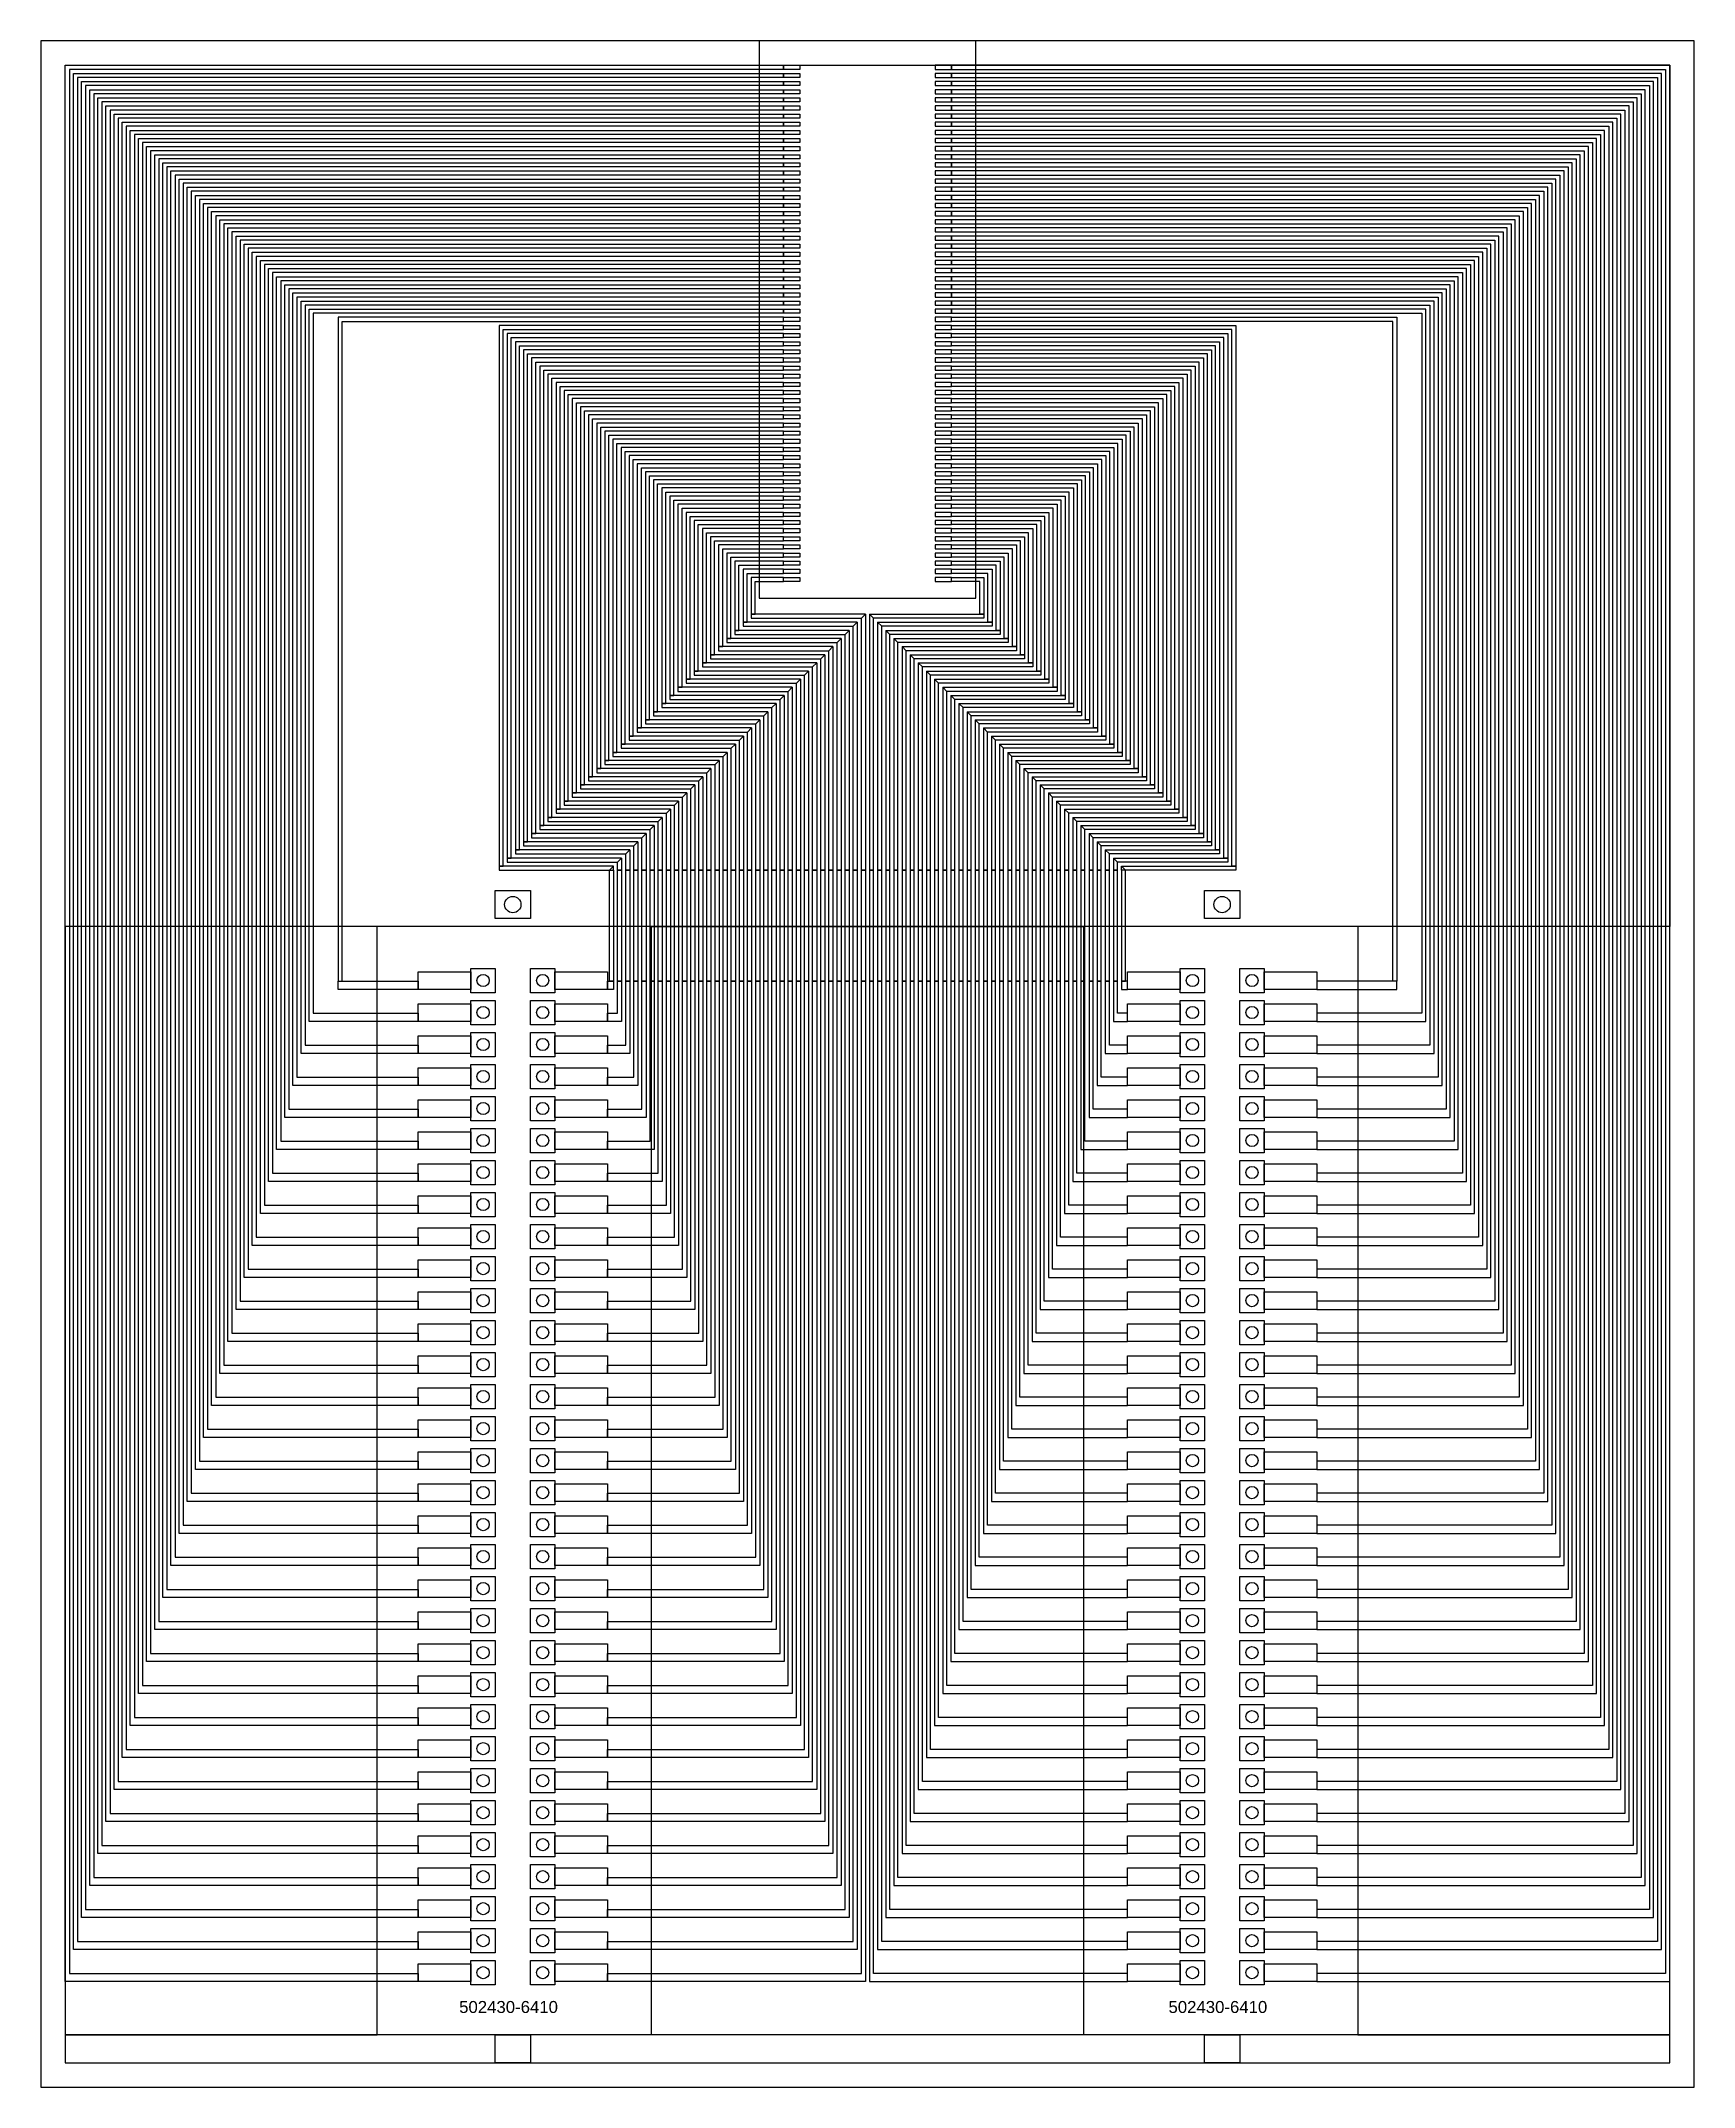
# Model space of a CAD drawing. Header units: inches. Extents: x 11033 to 102276, y 10578 to 36264.
# Drawn here: x 23942 to 44605, y 10690 to 36264 of the extents above; entities that cross this region are included whole.
import ezdxf

# ---------------------------------------------------------------- set-up
doc = ezdxf.new("R2010")
doc.units = ezdxf.units.IN
doc.header["$MEASUREMENT"] = 0
for name, color, linetype in [('board outline', 130, 'Continuous'), ('bottom copper', 160, 'Continuous'), ('bottom solder mask', 94, 'Continuous'), ('drill', 44, 'Continuous'), ('top copper', 10, 'Continuous'), ('top solder mask', 90, 'Continuous')]:
    doc.layers.add(name, color=color, linetype=linetype)
doc.styles.get("Standard").update_dxf_attribs({"font": 'arial.ttf'})

msp = doc.modelspace()

# ---------------------------------------------------------------- texts
at = {"char_height": 150, "width": 4405.41, "attachment_point": 1}
for insert in [(29169, 11766), (29169, 11766), (38035, 11766), (38035, 11766)]:
    msp.add_mtext('502430-6410', dxfattribs=dict(at, insert=insert))

# ---------------------------------------------------------------- linework, layer by layer
at = {"layer": 'board outline'}
msp.add_lwpolyline([(23942, 10690), (44605, 10690), (44605, 36264), (23942, 36264)], close=True, dxfattribs=at)
at = {"layer": 'bottom copper'}
for points in [[(24246, 35959), (44300, 35959), (44300, 25195), (24246, 25195)], [(24246, 25195), (24246, 11345), (28146, 11345), (28146, 12345), (28146, 25195)], [(31575, 25195), (36971, 25195), (36971, 15295), (36971, 11345), (31575, 11345)], [(40400, 25195), (40400, 11345), (44300, 11345), (44300, 12345), (44300, 25195)], [(29315, 24410), (28655, 24410), (28655, 24630), (29315, 24630)], [(29315, 24367), (29315, 24672), (29620, 24672), (29620, 24367)], [(30060, 24367), (30060, 24672), (30365, 24672), (30365, 24367)], [(31025, 24410), (30365, 24410), (30365, 24630), (31025, 24630)], [(38181, 24410), (37521, 24410), (37521, 24630), (38181, 24630)], [(38181, 24367), (38181, 24672), (38486, 24672), (38486, 24367)], [(38926, 24367), (38926, 24672), (39231, 24672), (39231, 24367)], [(39891, 24410), (39231, 24410), (39231, 24630), (39891, 24630)], [(29315, 24010), (28655, 24010), (28655, 24230), (29315, 24230)], [(29315, 23967), (29315, 24272), (29620, 24272), (29620, 23967)], [(30060, 23967), (30060, 24272), (30365, 24272), (30365, 23967)], [(31025, 24010), (30365, 24010), (30365, 24230), (31025, 24230)], [(38181, 24010), (37521, 24010), (37521, 24230), (38181, 24230)], [(38181, 23967), (38181, 24272), (38486, 24272), (38486, 23967)], [(38926, 23967), (38926, 24272), (39231, 24272), (39231, 23967)], [(39891, 24010), (39231, 24010), (39231, 24230), (39891, 24230)], [(29315, 23610), (28655, 23610), (28655, 23830), (29315, 23830)], [(29315, 23567), (29315, 23872), (29620, 23872), (29620, 23567)], [(30060, 23567), (30060, 23872), (30365, 23872), (30365, 23567)], [(31025, 23610), (30365, 23610), (30365, 23830), (31025, 23830)], [(38181, 23610), (37521, 23610), (37521, 23830), (38181, 23830)], [(38181, 23567), (38181, 23872), (38486, 23872), (38486, 23567)], [(38926, 23567), (38926, 23872), (39231, 23872), (39231, 23567)], [(39891, 23610), (39231, 23610), (39231, 23830), (39891, 23830)], [(29315, 23210), (28655, 23210), (28655, 23430), (29315, 23430)], [(29315, 23167), (29315, 23472), (29620, 23472), (29620, 23167)], [(30060, 23167), (30060, 23472), (30365, 23472), (30365, 23167)], [(31025, 23210), (30365, 23210), (30365, 23430), (31025, 23430)], [(38181, 23210), (37521, 23210), (37521, 23430), (38181, 23430)], [(38181, 23167), (38181, 23472), (38486, 23472), (38486, 23167)], [(38926, 23167), (38926, 23472), (39231, 23472), (39231, 23167)], [(39891, 23210), (39231, 23210), (39231, 23430), (39891, 23430)], [(29315, 22810), (28655, 22810), (28655, 23030), (29315, 23030)], [(29315, 22767), (29315, 23072), (29620, 23072), (29620, 22767)], [(30060, 22767), (30060, 23072), (30365, 23072), (30365, 22767)], [(31025, 22810), (30365, 22810), (30365, 23030), (31025, 23030)], [(38181, 22810), (37521, 22810), (37521, 23030), (38181, 23030)], [(38181, 22767), (38181, 23072), (38486, 23072), (38486, 22767)], [(38926, 22767), (38926, 23072), (39231, 23072), (39231, 22767)], [(39891, 22810), (39231, 22810), (39231, 23030), (39891, 23030)], [(29315, 22410), (28655, 22410), (28655, 22630), (29315, 22630)], [(29315, 22367), (29315, 22672), (29620, 22672), (29620, 22367)], [(30060, 22367), (30060, 22672), (30365, 22672), (30365, 22367)], [(31025, 22410), (30365, 22410), (30365, 22630), (31025, 22630)], [(38181, 22410), (37521, 22410), (37521, 22630), (38181, 22630)], [(38181, 22367), (38181, 22672), (38486, 22672), (38486, 22367)], [(38926, 22367), (38926, 22672), (39231, 22672), (39231, 22367)], [(39891, 22410), (39231, 22410), (39231, 22630), (39891, 22630)], [(29315, 21967), (29315, 22272), (29620, 22272), (29620, 21967)], [(30060, 21967), (30060, 22272), (30365, 22272), (30365, 21967)], [(38181, 21967), (38181, 22272), (38486, 22272), (38486, 21967)], [(38926, 21967), (38926, 22272), (39231, 22272), (39231, 21967)], [(29315, 22010), (28655, 22010), (28655, 22230), (29315, 22230)], [(31025, 22010), (30365, 22010), (30365, 22230), (31025, 22230)], [(38181, 22010), (37521, 22010), (37521, 22230), (38181, 22230)], [(39891, 22010), (39231, 22010), (39231, 22230), (39891, 22230)], [(29315, 21610), (28655, 21610), (28655, 21830), (29315, 21830)], [(29315, 21567), (29315, 21872), (29620, 21872), (29620, 21567)], [(30060, 21567), (30060, 21872), (30365, 21872), (30365, 21567)], [(31025, 21610), (30365, 21610), (30365, 21830), (31025, 21830)], [(38181, 21610), (37521, 21610), (37521, 21830), (38181, 21830)], [(38181, 21567), (38181, 21872), (38486, 21872), (38486, 21567)], [(38926, 21567), (38926, 21872), (39231, 21872), (39231, 21567)], [(39891, 21610), (39231, 21610), (39231, 21830), (39891, 21830)], [(29315, 21210), (28655, 21210), (28655, 21430), (29315, 21430)], [(29315, 21167), (29315, 21472), (29620, 21472), (29620, 21167)], [(30060, 21167), (30060, 21472), (30365, 21472), (30365, 21167)], [(31025, 21210), (30365, 21210), (30365, 21430), (31025, 21430)], [(38181, 21210), (37521, 21210), (37521, 21430), (38181, 21430)], [(38181, 21167), (38181, 21472), (38486, 21472), (38486, 21167)], [(38926, 21167), (38926, 21472), (39231, 21472), (39231, 21167)], [(39891, 21210), (39231, 21210), (39231, 21430), (39891, 21430)], [(29315, 20810), (28655, 20810), (28655, 21030), (29315, 21030)], [(29315, 20767), (29315, 21072), (29620, 21072), (29620, 20767)], [(30060, 20767), (30060, 21072), (30365, 21072), (30365, 20767)], [(31025, 20810), (30365, 20810), (30365, 21030), (31025, 21030)], [(38181, 20810), (37521, 20810), (37521, 21030), (38181, 21030)], [(38181, 20767), (38181, 21072), (38486, 21072), (38486, 20767)], [(38926, 20767), (38926, 21072), (39231, 21072), (39231, 20767)], [(39891, 20810), (39231, 20810), (39231, 21030), (39891, 21030)], [(29315, 20410), (28655, 20410), (28655, 20630), (29315, 20630)], [(29315, 20367), (29315, 20672), (29620, 20672), (29620, 20367)], [(30060, 20367), (30060, 20672), (30365, 20672), (30365, 20367)], [(31025, 20410), (30365, 20410), (30365, 20630), (31025, 20630)], [(38181, 20410), (37521, 20410), (37521, 20630), (38181, 20630)], [(38181, 20367), (38181, 20672), (38486, 20672), (38486, 20367)], [(38926, 20367), (38926, 20672), (39231, 20672), (39231, 20367)], [(39891, 20410), (39231, 20410), (39231, 20630), (39891, 20630)], [(29315, 20010), (28655, 20010), (28655, 20230), (29315, 20230)], [(29315, 19967), (29315, 20272), (29620, 20272), (29620, 19967)], [(30060, 19967), (30060, 20272), (30365, 20272), (30365, 19967)], [(31025, 20010), (30365, 20010), (30365, 20230), (31025, 20230)], [(38181, 20010), (37521, 20010), (37521, 20230), (38181, 20230)], [(38181, 19967), (38181, 20272), (38486, 20272), (38486, 19967)], [(38926, 19967), (38926, 20272), (39231, 20272), (39231, 19967)], [(39891, 20010), (39231, 20010), (39231, 20230), (39891, 20230)], [(29315, 19610), (28655, 19610), (28655, 19830), (29315, 19830)], [(29315, 19567), (29315, 19872), (29620, 19872), (29620, 19567)], [(30060, 19567), (30060, 19872), (30365, 19872), (30365, 19567)], [(31025, 19610), (30365, 19610), (30365, 19830), (31025, 19830)], [(38181, 19610), (37521, 19610), (37521, 19830), (38181, 19830)], [(38181, 19567), (38181, 19872), (38486, 19872), (38486, 19567)], [(38926, 19567), (38926, 19872), (39231, 19872), (39231, 19567)], [(39891, 19610), (39231, 19610), (39231, 19830), (39891, 19830)], [(29315, 19167), (29315, 19472), (29620, 19472), (29620, 19167)], [(30060, 19167), (30060, 19472), (30365, 19472), (30365, 19167)], [(38181, 19167), (38181, 19472), (38486, 19472), (38486, 19167)], [(38926, 19167), (38926, 19472), (39231, 19472), (39231, 19167)], [(29315, 19210), (28655, 19210), (28655, 19430), (29315, 19430)], [(31025, 19210), (30365, 19210), (30365, 19430), (31025, 19430)], [(38181, 19210), (37521, 19210), (37521, 19430), (38181, 19430)], [(39891, 19210), (39231, 19210), (39231, 19430), (39891, 19430)], [(29315, 18810), (28655, 18810), (28655, 19030), (29315, 19030)], [(29315, 18767), (29315, 19072), (29620, 19072), (29620, 18767)], [(30060, 18767), (30060, 19072), (30365, 19072), (30365, 18767)], [(31025, 18810), (30365, 18810), (30365, 19030), (31025, 19030)], [(38181, 18810), (37521, 18810), (37521, 19030), (38181, 19030)], [(38181, 18767), (38181, 19072), (38486, 19072), (38486, 18767)], [(38926, 18767), (38926, 19072), (39231, 19072), (39231, 18767)], [(39891, 18810), (39231, 18810), (39231, 19030), (39891, 19030)], [(29315, 18367), (29315, 18672), (29620, 18672), (29620, 18367)], [(30060, 18367), (30060, 18672), (30365, 18672), (30365, 18367)], [(38181, 18367), (38181, 18672), (38486, 18672), (38486, 18367)], [(38926, 18367), (38926, 18672), (39231, 18672), (39231, 18367)], [(29315, 18410), (28655, 18410), (28655, 18630), (29315, 18630)], [(31025, 18410), (30365, 18410), (30365, 18630), (31025, 18630)], [(38181, 18410), (37521, 18410), (37521, 18630), (38181, 18630)], [(39891, 18410), (39231, 18410), (39231, 18630), (39891, 18630)], [(29315, 18010), (28655, 18010), (28655, 18230), (29315, 18230)], [(29315, 17967), (29315, 18272), (29620, 18272), (29620, 17967)], [(30060, 17967), (30060, 18272), (30365, 18272), (30365, 17967)], [(31025, 18010), (30365, 18010), (30365, 18230), (31025, 18230)], [(38181, 18010), (37521, 18010), (37521, 18230), (38181, 18230)], [(38181, 17967), (38181, 18272), (38486, 18272), (38486, 17967)], [(38926, 17967), (38926, 18272), (39231, 18272), (39231, 17967)], [(39891, 18010), (39231, 18010), (39231, 18230), (39891, 18230)], [(29315, 17610), (28655, 17610), (28655, 17830), (29315, 17830)], [(29315, 17567), (29315, 17872), (29620, 17872), (29620, 17567)], [(30060, 17567), (30060, 17872), (30365, 17872), (30365, 17567)], [(31025, 17610), (30365, 17610), (30365, 17830), (31025, 17830)], [(38181, 17610), (37521, 17610), (37521, 17830), (38181, 17830)], [(38181, 17567), (38181, 17872), (38486, 17872), (38486, 17567)], [(38926, 17567), (38926, 17872), (39231, 17872), (39231, 17567)], [(39891, 17610), (39231, 17610), (39231, 17830), (39891, 17830)], [(29315, 17210), (28655, 17210), (28655, 17430), (29315, 17430)], [(29315, 17167), (29315, 17472), (29620, 17472), (29620, 17167)], [(30060, 17167), (30060, 17472), (30365, 17472), (30365, 17167)], [(31025, 17210), (30365, 17210), (30365, 17430), (31025, 17430)], [(38181, 17210), (37521, 17210), (37521, 17430), (38181, 17430)], [(38181, 17167), (38181, 17472), (38486, 17472), (38486, 17167)], [(38926, 17167), (38926, 17472), (39231, 17472), (39231, 17167)], [(39891, 17210), (39231, 17210), (39231, 17430), (39891, 17430)], [(29315, 16810), (28655, 16810), (28655, 17030), (29315, 17030)], [(29315, 16767), (29315, 17072), (29620, 17072), (29620, 16767)], [(30060, 16767), (30060, 17072), (30365, 17072), (30365, 16767)], [(31025, 16810), (30365, 16810), (30365, 17030), (31025, 17030)], [(38181, 16810), (37521, 16810), (37521, 17030), (38181, 17030)], [(38181, 16767), (38181, 17072), (38486, 17072), (38486, 16767)], [(38926, 16767), (38926, 17072), (39231, 17072), (39231, 16767)], [(39891, 16810), (39231, 16810), (39231, 17030), (39891, 17030)], [(29315, 16410), (28655, 16410), (28655, 16630), (29315, 16630)], [(29315, 16367), (29315, 16672), (29620, 16672), (29620, 16367)], [(30060, 16367), (30060, 16672), (30365, 16672), (30365, 16367)], [(31025, 16410), (30365, 16410), (30365, 16630), (31025, 16630)], [(38181, 16410), (37521, 16410), (37521, 16630), (38181, 16630)], [(38181, 16367), (38181, 16672), (38486, 16672), (38486, 16367)], [(38926, 16367), (38926, 16672), (39231, 16672), (39231, 16367)], [(39891, 16410), (39231, 16410), (39231, 16630), (39891, 16630)], [(29315, 16010), (28655, 16010), (28655, 16230), (29315, 16230)], [(29315, 15967), (29315, 16272), (29620, 16272), (29620, 15967)], [(30060, 15967), (30060, 16272), (30365, 16272), (30365, 15967)], [(31025, 16010), (30365, 16010), (30365, 16230), (31025, 16230)], [(38181, 16010), (37521, 16010), (37521, 16230), (38181, 16230)], [(38181, 15967), (38181, 16272), (38486, 16272), (38486, 15967)], [(38926, 15967), (38926, 16272), (39231, 16272), (39231, 15967)], [(39891, 16010), (39231, 16010), (39231, 16230), (39891, 16230)], [(29315, 15567), (29315, 15872), (29620, 15872), (29620, 15567)], [(30060, 15567), (30060, 15872), (30365, 15872), (30365, 15567)], [(38181, 15567), (38181, 15872), (38486, 15872), (38486, 15567)], [(38926, 15567), (38926, 15872), (39231, 15872), (39231, 15567)], [(29315, 15610), (28655, 15610), (28655, 15830), (29315, 15830)], [(31025, 15610), (30365, 15610), (30365, 15830), (31025, 15830)], [(38181, 15610), (37521, 15610), (37521, 15830), (38181, 15830)], [(39891, 15610), (39231, 15610), (39231, 15830), (39891, 15830)], [(29315, 15210), (28655, 15210), (28655, 15430), (29315, 15430)], [(29315, 15167), (29315, 15472), (29620, 15472), (29620, 15167)], [(30060, 15167), (30060, 15472), (30365, 15472), (30365, 15167)], [(31025, 15210), (30365, 15210), (30365, 15430), (31025, 15430)], [(38181, 15210), (37521, 15210), (37521, 15430), (38181, 15430)], [(38181, 15167), (38181, 15472), (38486, 15472), (38486, 15167)], [(38926, 15167), (38926, 15472), (39231, 15472), (39231, 15167)], [(39891, 15210), (39231, 15210), (39231, 15430), (39891, 15430)], [(29315, 14810), (28655, 14810), (28655, 15030), (29315, 15030)], [(29315, 14767), (29315, 15072), (29620, 15072), (29620, 14767)], [(30060, 14767), (30060, 15072), (30365, 15072), (30365, 14767)], [(31025, 14810), (30365, 14810), (30365, 15030), (31025, 15030)], [(38181, 14810), (37521, 14810), (37521, 15030), (38181, 15030)], [(38181, 14767), (38181, 15072), (38486, 15072), (38486, 14767)], [(38926, 14767), (38926, 15072), (39231, 15072), (39231, 14767)], [(39891, 14810), (39231, 14810), (39231, 15030), (39891, 15030)], [(29315, 14410), (28655, 14410), (28655, 14630), (29315, 14630)], [(29315, 14367), (29315, 14672), (29620, 14672), (29620, 14367)], [(30060, 14367), (30060, 14672), (30365, 14672), (30365, 14367)], [(31025, 14410), (30365, 14410), (30365, 14630), (31025, 14630)], [(38181, 14410), (37521, 14410), (37521, 14630), (38181, 14630)], [(38181, 14367), (38181, 14672), (38486, 14672), (38486, 14367)], [(38926, 14367), (38926, 14672), (39231, 14672), (39231, 14367)], [(39891, 14410), (39231, 14410), (39231, 14630), (39891, 14630)], [(29315, 14010), (28655, 14010), (28655, 14230), (29315, 14230)], [(29315, 13967), (29315, 14272), (29620, 14272), (29620, 13967)], [(30060, 13967), (30060, 14272), (30365, 14272), (30365, 13967)], [(31025, 14010), (30365, 14010), (30365, 14230), (31025, 14230)], [(38181, 14010), (37521, 14010), (37521, 14230), (38181, 14230)], [(38181, 13967), (38181, 14272), (38486, 14272), (38486, 13967)], [(38926, 13967), (38926, 14272), (39231, 14272), (39231, 13967)], [(39891, 14010), (39231, 14010), (39231, 14230), (39891, 14230)], [(29315, 13610), (28655, 13610), (28655, 13830), (29315, 13830)], [(29315, 13567), (29315, 13872), (29620, 13872), (29620, 13567)], [(30060, 13567), (30060, 13872), (30365, 13872), (30365, 13567)], [(31025, 13610), (30365, 13610), (30365, 13830), (31025, 13830)], [(38181, 13610), (37521, 13610), (37521, 13830), (38181, 13830)], [(38181, 13567), (38181, 13872), (38486, 13872), (38486, 13567)], [(38926, 13567), (38926, 13872), (39231, 13872), (39231, 13567)], [(39891, 13610), (39231, 13610), (39231, 13830), (39891, 13830)], [(29315, 13210), (28655, 13210), (28655, 13430), (29315, 13430)], [(29315, 13167), (29315, 13472), (29620, 13472), (29620, 13167)], [(30060, 13167), (30060, 13472), (30365, 13472), (30365, 13167)], [(31025, 13210), (30365, 13210), (30365, 13430), (31025, 13430)], [(38181, 13210), (37521, 13210), (37521, 13430), (38181, 13430)], [(38181, 13167), (38181, 13472), (38486, 13472), (38486, 13167)], [(38926, 13167), (38926, 13472), (39231, 13472), (39231, 13167)], [(39891, 13210), (39231, 13210), (39231, 13430), (39891, 13430)], [(29315, 12767), (29315, 13072), (29620, 13072), (29620, 12767)], [(30060, 12767), (30060, 13072), (30365, 13072), (30365, 12767)], [(38181, 12767), (38181, 13072), (38486, 13072), (38486, 12767)], [(38926, 12767), (38926, 13072), (39231, 13072), (39231, 12767)], [(29315, 12810), (28655, 12810), (28655, 13030), (29315, 13030)], [(31025, 12810), (30365, 12810), (30365, 13030), (31025, 13030)], [(38181, 12810), (37521, 12810), (37521, 13030), (38181, 13030)], [(39891, 12810), (39231, 12810), (39231, 13030), (39891, 13030)], [(29315, 12410), (28655, 12410), (28655, 12630), (29315, 12630)], [(29315, 12367), (29315, 12672), (29620, 12672), (29620, 12367)], [(30060, 12367), (30060, 12672), (30365, 12672), (30365, 12367)], [(31025, 12410), (30365, 12410), (30365, 12630), (31025, 12630)], [(38181, 12410), (37521, 12410), (37521, 12630), (38181, 12630)], [(38181, 12367), (38181, 12672), (38486, 12672), (38486, 12367)], [(38926, 12367), (38926, 12672), (39231, 12672), (39231, 12367)], [(39891, 12410), (39231, 12410), (39231, 12630), (39891, 12630)], [(29315, 12010), (28655, 12010), (28655, 12230), (29315, 12230)], [(29315, 11967), (29315, 12272), (29620, 12272), (29620, 11967)], [(30060, 11967), (30060, 12272), (30365, 12272), (30365, 11967)], [(31025, 12010), (30365, 12010), (30365, 12230), (31025, 12230)], [(38181, 12010), (37521, 12010), (37521, 12230), (38181, 12230)], [(38181, 11967), (38181, 12272), (38486, 12272), (38486, 11967)], [(38926, 11967), (38926, 12272), (39231, 12272), (39231, 11967)], [(39891, 12010), (39231, 12010), (39231, 12230), (39891, 12230)], [(24246, 10995), (44300, 10995), (44300, 11345), (24246, 11345)]]:
    msp.add_lwpolyline(points, close=True, dxfattribs=at)
at = {"layer": 'bottom solder mask'}
for points in [[(30060, 25295), (29620, 25295), (29620, 25645), (30060, 25645)], [(38926, 25295), (38486, 25295), (38486, 25645), (38926, 25645)], [(29315, 24410), (28655, 24410), (28655, 24630), (29315, 24630)], [(31025, 24410), (30365, 24410), (30365, 24630), (31025, 24630)], [(38181, 24410), (37521, 24410), (37521, 24630), (38181, 24630)], [(39891, 24410), (39231, 24410), (39231, 24630), (39891, 24630)], [(29315, 24010), (28655, 24010), (28655, 24230), (29315, 24230)], [(31025, 24010), (30365, 24010), (30365, 24230), (31025, 24230)], [(38181, 24010), (37521, 24010), (37521, 24230), (38181, 24230)], [(39891, 24010), (39231, 24010), (39231, 24230), (39891, 24230)], [(29315, 23610), (28655, 23610), (28655, 23830), (29315, 23830)], [(31025, 23610), (30365, 23610), (30365, 23830), (31025, 23830)], [(38181, 23610), (37521, 23610), (37521, 23830), (38181, 23830)], [(39891, 23610), (39231, 23610), (39231, 23830), (39891, 23830)], [(29315, 23210), (28655, 23210), (28655, 23430), (29315, 23430)], [(31025, 23210), (30365, 23210), (30365, 23430), (31025, 23430)], [(38181, 23210), (37521, 23210), (37521, 23430), (38181, 23430)], [(39891, 23210), (39231, 23210), (39231, 23430), (39891, 23430)], [(29315, 22810), (28655, 22810), (28655, 23030), (29315, 23030)], [(31025, 22810), (30365, 22810), (30365, 23030), (31025, 23030)], [(38181, 22810), (37521, 22810), (37521, 23030), (38181, 23030)], [(39891, 22810), (39231, 22810), (39231, 23030), (39891, 23030)], [(29315, 22410), (28655, 22410), (28655, 22630), (29315, 22630)], [(31025, 22410), (30365, 22410), (30365, 22630), (31025, 22630)], [(38181, 22410), (37521, 22410), (37521, 22630), (38181, 22630)], [(39891, 22410), (39231, 22410), (39231, 22630), (39891, 22630)], [(29315, 22010), (28655, 22010), (28655, 22230), (29315, 22230)], [(31025, 22010), (30365, 22010), (30365, 22230), (31025, 22230)], [(38181, 22010), (37521, 22010), (37521, 22230), (38181, 22230)], [(39891, 22010), (39231, 22010), (39231, 22230), (39891, 22230)], [(29315, 21610), (28655, 21610), (28655, 21830), (29315, 21830)], [(31025, 21610), (30365, 21610), (30365, 21830), (31025, 21830)], [(38181, 21610), (37521, 21610), (37521, 21830), (38181, 21830)], [(39891, 21610), (39231, 21610), (39231, 21830), (39891, 21830)], [(29315, 21210), (28655, 21210), (28655, 21430), (29315, 21430)], [(31025, 21210), (30365, 21210), (30365, 21430), (31025, 21430)], [(38181, 21210), (37521, 21210), (37521, 21430), (38181, 21430)], [(39891, 21210), (39231, 21210), (39231, 21430), (39891, 21430)], [(29315, 20810), (28655, 20810), (28655, 21030), (29315, 21030)], [(31025, 20810), (30365, 20810), (30365, 21030), (31025, 21030)], [(38181, 20810), (37521, 20810), (37521, 21030), (38181, 21030)], [(39891, 20810), (39231, 20810), (39231, 21030), (39891, 21030)], [(29315, 20410), (28655, 20410), (28655, 20630), (29315, 20630)], [(31025, 20410), (30365, 20410), (30365, 20630), (31025, 20630)], [(38181, 20410), (37521, 20410), (37521, 20630), (38181, 20630)], [(39891, 20410), (39231, 20410), (39231, 20630), (39891, 20630)], [(29315, 20010), (28655, 20010), (28655, 20230), (29315, 20230)], [(31025, 20010), (30365, 20010), (30365, 20230), (31025, 20230)], [(38181, 20010), (37521, 20010), (37521, 20230), (38181, 20230)], [(39891, 20010), (39231, 20010), (39231, 20230), (39891, 20230)], [(29315, 19610), (28655, 19610), (28655, 19830), (29315, 19830)], [(31025, 19610), (30365, 19610), (30365, 19830), (31025, 19830)], [(38181, 19610), (37521, 19610), (37521, 19830), (38181, 19830)], [(39891, 19610), (39231, 19610), (39231, 19830), (39891, 19830)], [(29315, 19210), (28655, 19210), (28655, 19430), (29315, 19430)], [(31025, 19210), (30365, 19210), (30365, 19430), (31025, 19430)], [(38181, 19210), (37521, 19210), (37521, 19430), (38181, 19430)], [(39891, 19210), (39231, 19210), (39231, 19430), (39891, 19430)], [(29315, 18810), (28655, 18810), (28655, 19030), (29315, 19030)], [(31025, 18810), (30365, 18810), (30365, 19030), (31025, 19030)], [(38181, 18810), (37521, 18810), (37521, 19030), (38181, 19030)], [(39891, 18810), (39231, 18810), (39231, 19030), (39891, 19030)], [(29315, 18410), (28655, 18410), (28655, 18630), (29315, 18630)], [(31025, 18410), (30365, 18410), (30365, 18630), (31025, 18630)], [(38181, 18410), (37521, 18410), (37521, 18630), (38181, 18630)], [(39891, 18410), (39231, 18410), (39231, 18630), (39891, 18630)], [(29315, 18010), (28655, 18010), (28655, 18230), (29315, 18230)], [(31025, 18010), (30365, 18010), (30365, 18230), (31025, 18230)], [(38181, 18010), (37521, 18010), (37521, 18230), (38181, 18230)], [(39891, 18010), (39231, 18010), (39231, 18230), (39891, 18230)], [(29315, 17610), (28655, 17610), (28655, 17830), (29315, 17830)], [(31025, 17610), (30365, 17610), (30365, 17830), (31025, 17830)], [(38181, 17610), (37521, 17610), (37521, 17830), (38181, 17830)], [(39891, 17610), (39231, 17610), (39231, 17830), (39891, 17830)], [(29315, 17210), (28655, 17210), (28655, 17430), (29315, 17430)], [(31025, 17210), (30365, 17210), (30365, 17430), (31025, 17430)], [(38181, 17210), (37521, 17210), (37521, 17430), (38181, 17430)], [(39891, 17210), (39231, 17210), (39231, 17430), (39891, 17430)], [(29315, 16810), (28655, 16810), (28655, 17030), (29315, 17030)], [(31025, 16810), (30365, 16810), (30365, 17030), (31025, 17030)], [(38181, 16810), (37521, 16810), (37521, 17030), (38181, 17030)], [(39891, 16810), (39231, 16810), (39231, 17030), (39891, 17030)], [(29315, 16410), (28655, 16410), (28655, 16630), (29315, 16630)], [(31025, 16410), (30365, 16410), (30365, 16630), (31025, 16630)], [(38181, 16410), (37521, 16410), (37521, 16630), (38181, 16630)], [(39891, 16410), (39231, 16410), (39231, 16630), (39891, 16630)], [(29315, 16010), (28655, 16010), (28655, 16230), (29315, 16230)], [(31025, 16010), (30365, 16010), (30365, 16230), (31025, 16230)], [(38181, 16010), (37521, 16010), (37521, 16230), (38181, 16230)], [(39891, 16010), (39231, 16010), (39231, 16230), (39891, 16230)], [(29315, 15610), (28655, 15610), (28655, 15830), (29315, 15830)], [(31025, 15610), (30365, 15610), (30365, 15830), (31025, 15830)], [(38181, 15610), (37521, 15610), (37521, 15830), (38181, 15830)], [(39891, 15610), (39231, 15610), (39231, 15830), (39891, 15830)], [(29315, 15210), (28655, 15210), (28655, 15430), (29315, 15430)], [(31025, 15210), (30365, 15210), (30365, 15430), (31025, 15430)], [(38181, 15210), (37521, 15210), (37521, 15430), (38181, 15430)], [(39891, 15210), (39231, 15210), (39231, 15430), (39891, 15430)], [(29315, 14810), (28655, 14810), (28655, 15030), (29315, 15030)], [(31025, 14810), (30365, 14810), (30365, 15030), (31025, 15030)], [(38181, 14810), (37521, 14810), (37521, 15030), (38181, 15030)], [(39891, 14810), (39231, 14810), (39231, 15030), (39891, 15030)], [(29315, 14410), (28655, 14410), (28655, 14630), (29315, 14630)], [(31025, 14410), (30365, 14410), (30365, 14630), (31025, 14630)], [(38181, 14410), (37521, 14410), (37521, 14630), (38181, 14630)], [(39891, 14410), (39231, 14410), (39231, 14630), (39891, 14630)], [(29315, 14010), (28655, 14010), (28655, 14230), (29315, 14230)], [(31025, 14010), (30365, 14010), (30365, 14230), (31025, 14230)], [(38181, 14010), (37521, 14010), (37521, 14230), (38181, 14230)], [(39891, 14010), (39231, 14010), (39231, 14230), (39891, 14230)], [(29315, 13610), (28655, 13610), (28655, 13830), (29315, 13830)], [(31025, 13610), (30365, 13610), (30365, 13830), (31025, 13830)], [(38181, 13610), (37521, 13610), (37521, 13830), (38181, 13830)], [(39891, 13610), (39231, 13610), (39231, 13830), (39891, 13830)], [(29315, 13210), (28655, 13210), (28655, 13430), (29315, 13430)], [(31025, 13210), (30365, 13210), (30365, 13430), (31025, 13430)], [(38181, 13210), (37521, 13210), (37521, 13430), (38181, 13430)], [(39891, 13210), (39231, 13210), (39231, 13430), (39891, 13430)], [(29315, 12810), (28655, 12810), (28655, 13030), (29315, 13030)], [(31025, 12810), (30365, 12810), (30365, 13030), (31025, 13030)], [(38181, 12810), (37521, 12810), (37521, 13030), (38181, 13030)], [(39891, 12810), (39231, 12810), (39231, 13030), (39891, 13030)], [(29315, 12410), (28655, 12410), (28655, 12630), (29315, 12630)], [(31025, 12410), (30365, 12410), (30365, 12630), (31025, 12630)], [(38181, 12410), (37521, 12410), (37521, 12630), (38181, 12630)], [(39891, 12410), (39231, 12410), (39231, 12630), (39891, 12630)], [(29315, 12010), (28655, 12010), (28655, 12230), (29315, 12230)], [(31025, 12010), (30365, 12010), (30365, 12230), (31025, 12230)], [(38181, 12010), (37521, 12010), (37521, 12230), (38181, 12230)], [(39891, 12010), (39231, 12010), (39231, 12230), (39891, 12230)], [(30060, 10995), (29620, 10995), (29620, 11345), (30060, 11345)], [(38926, 10995), (38486, 10995), (38486, 11345), (38926, 11345)]]:
    msp.add_lwpolyline(points, close=True, dxfattribs=at)
at = {"layer": 'drill'}
for centre, radius in [((29840, 25470), 102), ((38706, 25470), 102), ((29468, 24520), 76.2), ((30213, 24520), 76.2), ((38334, 24520), 76.2), ((39079, 24520), 76.2), ((29468, 24120), 76.2), ((30213, 24120), 76.2), ((38334, 24120), 76.2), ((39079, 24120), 76.2), ((29468, 23720), 76.2), ((30213, 23720), 76.2), ((38334, 23720), 76.2), ((39079, 23720), 76.2), ((29468, 23320), 76.2), ((30213, 23320), 76.2), ((38334, 23320), 76.2), ((39079, 23320), 76.2), ((29468, 22920), 76.2), ((30213, 22920), 76.2), ((38334, 22920), 76.2), ((39079, 22920), 76.2), ((29468, 22520), 76.2), ((30213, 22520), 76.2), ((38334, 22520), 76.2), ((39079, 22520), 76.2), ((29468, 22120), 76.2), ((30213, 22120), 76.2), ((38334, 22120), 76.2), ((39079, 22120), 76.2), ((29468, 21720), 76.2), ((30213, 21720), 76.2), ((38334, 21720), 76.2), ((39079, 21720), 76.2), ((29468, 21320), 76.2), ((30213, 21320), 76.2), ((38334, 21320), 76.2), ((39079, 21320), 76.2), ((29468, 20920), 76.2), ((30213, 20920), 76.2), ((38334, 20920), 76.2), ((39079, 20920), 76.2), ((29468, 20520), 76.2), ((30213, 20520), 76.2), ((38334, 20520), 76.2), ((39079, 20520), 76.2), ((29468, 20120), 76.2), ((30213, 20120), 76.2), ((38334, 20120), 76.2), ((39079, 20120), 76.2), ((29468, 19720), 76.2), ((30213, 19720), 76.2), ((38334, 19720), 76.2), ((39079, 19720), 76.2), ((29468, 19320), 76.2), ((30213, 19320), 76.2), ((38334, 19320), 76.2), ((39079, 19320), 76.2), ((29468, 18920), 76.2), ((30213, 18920), 76.2), ((38334, 18920), 76.2), ((39079, 18920), 76.2), ((29468, 18520), 76.2), ((30213, 18520), 76.2), ((38334, 18520), 76.2), ((39079, 18520), 76.2), ((29468, 18120), 76.2), ((30213, 18120), 76.2), ((38334, 18120), 76.2), ((39079, 18120), 76.2), ((29468, 17720), 76.2), ((30213, 17720), 76.2), ((38334, 17720), 76.2), ((39079, 17720), 76.2), ((29468, 17320), 76.2), ((30213, 17320), 76.2), ((38334, 17320), 76.2), ((39079, 17320), 76.2), ((29468, 16920), 76.2), ((30213, 16920), 76.2), ((38334, 16920), 76.2), ((39079, 16920), 76.2), ((29468, 16520), 76.2), ((30213, 16520), 76.2), ((38334, 16520), 76.2), ((39079, 16520), 76.2), ((29468, 16120), 76.2), ((30213, 16120), 76.2), ((38334, 16120), 76.2), ((39079, 16120), 76.2), ((29468, 15720), 76.2), ((30213, 15720), 76.2), ((38334, 15720), 76.2), ((39079, 15720), 76.2), ((29468, 15320), 76.2), ((30213, 15320), 76.2), ((38334, 15320), 76.2), ((39079, 15320), 76.2), ((29468, 14920), 76.2), ((30213, 14920), 76.2), ((38334, 14920), 76.2), ((39079, 14920), 76.2), ((29468, 14520), 76.2), ((30213, 14520), 76.2), ((38334, 14520), 76.2), ((39079, 14520), 76.2), ((29468, 14120), 76.2), ((30213, 14120), 76.2), ((38334, 14120), 76.2), ((39079, 14120), 76.2), ((29468, 13720), 76.2), ((30213, 13720), 76.2), ((38334, 13720), 76.2), ((39079, 13720), 76.2), ((29468, 13320), 76.2), ((30213, 13320), 76.2), ((38334, 13320), 76.2), ((39079, 13320), 76.2), ((29468, 12920), 76.2), ((30213, 12920), 76.2), ((38334, 12920), 76.2), ((39079, 12920), 76.2), ((29468, 12520), 76.2), ((30213, 12520), 76.2), ((38334, 12520), 76.2), ((39079, 12520), 76.2), ((29468, 12120), 76.2), ((30213, 12120), 76.2), ((38334, 12120), 76.2), ((39079, 12120), 76.2)]:
    msp.add_circle(centre, radius, dxfattribs=at)
at = {"layer": 'top copper'}
for points in [[(33224, 35959), (33224, 35908), (24297, 35908), (24297, 24111), (24297, 12111), (28655, 12111), (28655, 12010), (24246, 12010), (24246, 24111), (24246, 35959)], [(33224, 35857), (33224, 35806), (24399, 35806), (24399, 24111), (24399, 12511), (28655, 12511), (28655, 12410), (24348, 12410), (24348, 24111), (24348, 35857)], [(33224, 35959), (33427, 35959), (33427, 35908), (33224, 35908)], [(33224, 35857), (33427, 35857), (33427, 35806), (33224, 35806)], [(35322, 35959), (35119, 35959), (35119, 35908), (35322, 35908)], [(35322, 35857), (35119, 35857), (35119, 35806), (35322, 35806)], [(35322, 35959), (35322, 35908), (44249, 35908), (44249, 24111), (44249, 12111), (39891, 12111), (39891, 12010), (44300, 12010), (44300, 24111), (44300, 35959)], [(35322, 35857), (35322, 35806), (44148, 35806), (44148, 24111), (44148, 12511), (39891, 12511), (39891, 12410), (44198, 12410), (44198, 24111), (44198, 35857)], [(33224, 35756), (33224, 35705), (24500, 35705), (24500, 24111), (24500, 12911), (28655, 12911), (28655, 12810), (24450, 12810), (24450, 24111), (24450, 35756)], [(33224, 35654), (33224, 35603), (24602, 35603), (24602, 24111), (24602, 13311), (28655, 13311), (28655, 13210), (24551, 13210), (24551, 24111), (24551, 35654)], [(33224, 35552), (33224, 35502), (24704, 35502), (24704, 24111), (24704, 13711), (28655, 13711), (28655, 13610), (24653, 13610), (24653, 24111), (24653, 35552)], [(33224, 35756), (33427, 35756), (33427, 35705), (33224, 35705)], [(33224, 35654), (33427, 35654), (33427, 35603), (33224, 35603)], [(33224, 35552), (33427, 35552), (33427, 35502), (33224, 35502)], [(35322, 35756), (35119, 35756), (35119, 35705), (35322, 35705)], [(35322, 35654), (35119, 35654), (35119, 35603), (35322, 35603)], [(35322, 35552), (35119, 35552), (35119, 35502), (35322, 35502)], [(35322, 35756), (35322, 35705), (44046, 35705), (44046, 24111), (44046, 12911), (39891, 12911), (39891, 12810), (44097, 12810), (44097, 24111), (44097, 35756)], [(35322, 35654), (35322, 35603), (43944, 35603), (43944, 24111), (43944, 13311), (39891, 13311), (39891, 13210), (43995, 13210), (43995, 24111), (43995, 35654)], [(35322, 35552), (35322, 35502), (43843, 35502), (43843, 24111), (43843, 13711), (39891, 13711), (39891, 13610), (43894, 13610), (43894, 24111), (43894, 35552)], [(33224, 35451), (33224, 35400), (24805, 35400), (24805, 24111), (24805, 14111), (28655, 14111), (28655, 14010), (24754, 14010), (24754, 24111), (24754, 35451)], [(33224, 35349), (33224, 35298), (24907, 35298), (24907, 24111), (24907, 14511), (28655, 14511), (28655, 14410), (24856, 14410), (24856, 24111), (24856, 35349)], [(33224, 35451), (33427, 35451), (33427, 35400), (33224, 35400)], [(33224, 35349), (33427, 35349), (33427, 35298), (33224, 35298)], [(35322, 35451), (35119, 35451), (35119, 35400), (35322, 35400)], [(35322, 35349), (35119, 35349), (35119, 35298), (35322, 35298)], [(35322, 35451), (35322, 35400), (43741, 35400), (43741, 24111), (43741, 14111), (39891, 14111), (39891, 14010), (43792, 14010), (43792, 24111), (43792, 35451)], [(35322, 35349), (35322, 35298), (43640, 35298), (43640, 24111), (43640, 14511), (39891, 14511), (39891, 14410), (43690, 14410), (43690, 24111), (43690, 35349)], [(33224, 35248), (33224, 35197), (25008, 35197), (25008, 24111), (25008, 14911), (28655, 14911), (28655, 14810), (24958, 14810), (24958, 24111), (24958, 35248)], [(33224, 35146), (33224, 35095), (25110, 35095), (25110, 24111), (25110, 15311), (28655, 15311), (28655, 15210), (25059, 15210), (25059, 24111), (25059, 35146)], [(33224, 35044), (33224, 34994), (25212, 34994), (25212, 24111), (25212, 15711), (28655, 15711), (28655, 15610), (25161, 15610), (25161, 24111), (25161, 35044)], [(33224, 35248), (33427, 35248), (33427, 35197), (33224, 35197)], [(33224, 35146), (33427, 35146), (33427, 35095), (33224, 35095)], [(33224, 35044), (33427, 35044), (33427, 34994), (33224, 34994)], [(35322, 35248), (35119, 35248), (35119, 35197), (35322, 35197)], [(35322, 35146), (35119, 35146), (35119, 35095), (35322, 35095)], [(35322, 35044), (35119, 35044), (35119, 34994), (35322, 34994)], [(35322, 35248), (35322, 35197), (43538, 35197), (43538, 24111), (43538, 14911), (39891, 14911), (39891, 14810), (43589, 14810), (43589, 24111), (43589, 35248)], [(35322, 35146), (35322, 35095), (43436, 35095), (43436, 24111), (43436, 15311), (39891, 15311), (39891, 15210), (43487, 15210), (43487, 24111), (43487, 35146)], [(35322, 35044), (35322, 34994), (43335, 34994), (43335, 24111), (43335, 15711), (39891, 15711), (39891, 15610), (43386, 15610), (43386, 24111), (43386, 35044)], [(33224, 34943), (33224, 34892), (25313, 34892), (25313, 24111), (25313, 16111), (28655, 16111), (28655, 16010), (25262, 16010), (25262, 24111), (25262, 34943)], [(33224, 34841), (33224, 34790), (25415, 34790), (25415, 24111), (25415, 16511), (28655, 16511), (28655, 16410), (25364, 16410), (25364, 24111), (25364, 34841)], [(33224, 34943), (33427, 34943), (33427, 34892), (33224, 34892)], [(33224, 34841), (33427, 34841), (33427, 34790), (33224, 34790)], [(35322, 34943), (35119, 34943), (35119, 34892), (35322, 34892)], [(35322, 34841), (35119, 34841), (35119, 34790), (35322, 34790)], [(35322, 34943), (35322, 34892), (43233, 34892), (43233, 24111), (43233, 16111), (39891, 16111), (39891, 16010), (43284, 16010), (43284, 24111), (43284, 34943)], [(35322, 34841), (35322, 34790), (43132, 34790), (43132, 24111), (43132, 16511), (39891, 16511), (39891, 16410), (43182, 16410), (43182, 24111), (43182, 34841)], [(33224, 34740), (33224, 34689), (25516, 34689), (25516, 24111), (25516, 16911), (28655, 16911), (28655, 16810), (25466, 16810), (25466, 24111), (25466, 34740)], [(33224, 34638), (33224, 34587), (25618, 34587), (25618, 24111), (25618, 17311), (28655, 17311), (28655, 17210), (25567, 17210), (25567, 24111), (25567, 34638)], [(33224, 34536), (33224, 34486), (25720, 34486), (25720, 24111), (25720, 17711), (28655, 17711), (28655, 17610), (25669, 17610), (25669, 24111), (25669, 34536)], [(33224, 34740), (33427, 34740), (33427, 34689), (33224, 34689)], [(33224, 34638), (33427, 34638), (33427, 34587), (33224, 34587)], [(33224, 34536), (33427, 34536), (33427, 34486), (33224, 34486)], [(35322, 34740), (35119, 34740), (35119, 34689), (35322, 34689)], [(35322, 34638), (35119, 34638), (35119, 34587), (35322, 34587)], [(35322, 34536), (35119, 34536), (35119, 34486), (35322, 34486)], [(35322, 34740), (35322, 34689), (43030, 34689), (43030, 24111), (43030, 16911), (39891, 16911), (39891, 16810), (43081, 16810), (43081, 24111), (43081, 34740)], [(35322, 34638), (35322, 34587), (42928, 34587), (42928, 24111), (42928, 17311), (39891, 17311), (39891, 17210), (42979, 17210), (42979, 24111), (42979, 34638)], [(35322, 34536), (35322, 34486), (42827, 34486), (42827, 24111), (42827, 17711), (39891, 17711), (39891, 17610), (42878, 17610), (42878, 24111), (42878, 34536)], [(33224, 34435), (33224, 34384), (25821, 34384), (25821, 24111), (25821, 18111), (28655, 18111), (28655, 18010), (25770, 18010), (25770, 24111), (25770, 34435)], [(33224, 34333), (33224, 34282), (25923, 34282), (25923, 24111), (25923, 18511), (28655, 18511), (28655, 18410), (25872, 18410), (25872, 24111), (25872, 34333)], [(33224, 34435), (33427, 34435), (33427, 34384), (33224, 34384)], [(33224, 34333), (33427, 34333), (33427, 34282), (33224, 34282)], [(35322, 34435), (35119, 34435), (35119, 34384), (35322, 34384)], [(35322, 34333), (35119, 34333), (35119, 34282), (35322, 34282)], [(35322, 34435), (35322, 34384), (42725, 34384), (42725, 24111), (42725, 18111), (39891, 18111), (39891, 18010), (42776, 18010), (42776, 24111), (42776, 34435)], [(35322, 34333), (35322, 34282), (42624, 34282), (42624, 24111), (42624, 18511), (39891, 18511), (39891, 18410), (42674, 18410), (42674, 24111), (42674, 34333)], [(33224, 34232), (33224, 34181), (26024, 34181), (26024, 24111), (26024, 18911), (28655, 18911), (28655, 18810), (25974, 18810), (25974, 24111), (25974, 34232)], [(33224, 34130), (33224, 34079), (26126, 34079), (26126, 24111), (26126, 19311), (28655, 19311), (28655, 19210), (26075, 19210), (26075, 24111), (26075, 34130)], [(33224, 34028), (33224, 33978), (26228, 33978), (26228, 24111), (26228, 19711), (28655, 19711), (28655, 19610), (26177, 19610), (26177, 24111), (26177, 34028)], [(33224, 34232), (33427, 34232), (33427, 34181), (33224, 34181)], [(33224, 34130), (33427, 34130), (33427, 34079), (33224, 34079)], [(33224, 34028), (33427, 34028), (33427, 33978), (33224, 33978)], [(35322, 34232), (35119, 34232), (35119, 34181), (35322, 34181)], [(35322, 34130), (35119, 34130), (35119, 34079), (35322, 34079)], [(35322, 34028), (35119, 34028), (35119, 33978), (35322, 33978)], [(35322, 34232), (35322, 34181), (42522, 34181), (42522, 24111), (42522, 18911), (39891, 18911), (39891, 18810), (42573, 18810), (42573, 24111), (42573, 34232)], [(35322, 34130), (35322, 34079), (42420, 34079), (42420, 24111), (42420, 19311), (39891, 19311), (39891, 19210), (42471, 19210), (42471, 24111), (42471, 34130)], [(35322, 34028), (35322, 33978), (42319, 33978), (42319, 24111), (42319, 19711), (39891, 19711), (39891, 19610), (42370, 19610), (42370, 24111), (42370, 34028)], [(33224, 33927), (33224, 33876), (26329, 33876), (26329, 24111), (26329, 20111), (28655, 20111), (28655, 20010), (26278, 20010), (26278, 24111), (26278, 33927)], [(33224, 33825), (33224, 33774), (26431, 33774), (26431, 24111), (26431, 20511), (28655, 20511), (28655, 20410), (26380, 20410), (26380, 24111), (26380, 33825)], [(33224, 33927), (33427, 33927), (33427, 33876), (33224, 33876)], [(33224, 33825), (33427, 33825), (33427, 33774), (33224, 33774)], [(35322, 33927), (35119, 33927), (35119, 33876), (35322, 33876)], [(35322, 33825), (35119, 33825), (35119, 33774), (35322, 33774)], [(35322, 33927), (35322, 33876), (42217, 33876), (42217, 24111), (42217, 20111), (39891, 20111), (39891, 20010), (42268, 20010), (42268, 24111), (42268, 33927)], [(35322, 33825), (35322, 33774), (42116, 33774), (42116, 24111), (42116, 20511), (39891, 20511), (39891, 20410), (42166, 20410), (42166, 24111), (42166, 33825)], [(33224, 33724), (33224, 33673), (26532, 33673), (26532, 24111), (26532, 20911), (28655, 20911), (28655, 20810), (26482, 20810), (26482, 24111), (26482, 33724)], [(33224, 33622), (33224, 33571), (26634, 33571), (26634, 24111), (26634, 21311), (28655, 21311), (28655, 21210), (26583, 21210), (26583, 24111), (26583, 33622)], [(33224, 33520), (33224, 33470), (26736, 33470), (26736, 24111), (26736, 21711), (28655, 21711), (28655, 21610), (26685, 21610), (26685, 24111), (26685, 33520)], [(33224, 33724), (33427, 33724), (33427, 33673), (33224, 33673)], [(33224, 33622), (33427, 33622), (33427, 33571), (33224, 33571)], [(33224, 33520), (33427, 33520), (33427, 33470), (33224, 33470)], [(35322, 33724), (35119, 33724), (35119, 33673), (35322, 33673)], [(35322, 33622), (35119, 33622), (35119, 33571), (35322, 33571)], [(35322, 33520), (35119, 33520), (35119, 33470), (35322, 33470)], [(35322, 33724), (35322, 33673), (42014, 33673), (42014, 24111), (42014, 20911), (39891, 20911), (39891, 20810), (42065, 20810), (42065, 24111), (42065, 33724)], [(35322, 33622), (35322, 33571), (41912, 33571), (41912, 24111), (41912, 21311), (39891, 21311), (39891, 21210), (41963, 21210), (41963, 24111), (41963, 33622)], [(35322, 33520), (35322, 33470), (41811, 33470), (41811, 24111), (41811, 21711), (39891, 21711), (39891, 21610), (41862, 21610), (41862, 24111), (41862, 33520)], [(33224, 33419), (33224, 33368), (26837, 33368), (26837, 24111), (26837, 22111), (28655, 22111), (28655, 22010), (26786, 22010), (26786, 24111), (26786, 33419)], [(33224, 33317), (33224, 33266), (26939, 33266), (26939, 24111), (26939, 22511), (28655, 22511), (28655, 22410), (26888, 22410), (26888, 24111), (26888, 33317)], [(33224, 33419), (33427, 33419), (33427, 33368), (33224, 33368)], [(33224, 33317), (33427, 33317), (33427, 33266), (33224, 33266)], [(35322, 33419), (35119, 33419), (35119, 33368), (35322, 33368)], [(35322, 33317), (35119, 33317), (35119, 33266), (35322, 33266)], [(35322, 33419), (35322, 33368), (41709, 33368), (41709, 24111), (41709, 22111), (39891, 22111), (39891, 22010), (41760, 22010), (41760, 24111), (41760, 33419)], [(35322, 33317), (35322, 33266), (41608, 33266), (41608, 24111), (41608, 22511), (39891, 22511), (39891, 22410), (41658, 22410), (41658, 24111), (41658, 33317)], [(33224, 33216), (33224, 33165), (27040, 33165), (27040, 24111), (27040, 22911), (28655, 22911), (28655, 22810), (26990, 22810), (26990, 24111), (26990, 33216)], [(33224, 33114), (33224, 33063), (27142, 33063), (27142, 24111), (27142, 23311), (28655, 23311), (28655, 23210), (27091, 23210), (27091, 24111), (27091, 33114)], [(33224, 33012), (33224, 32962), (27244, 32962), (27244, 24111), (27244, 23711), (28655, 23711), (28655, 23610), (27193, 23610), (27193, 24111), (27193, 33012)], [(33224, 33216), (33427, 33216), (33427, 33165), (33224, 33165)], [(33224, 33114), (33427, 33114), (33427, 33063), (33224, 33063)], [(33224, 33012), (33427, 33012), (33427, 32962), (33224, 32962)], [(35322, 33216), (35119, 33216), (35119, 33165), (35322, 33165)], [(35322, 33114), (35119, 33114), (35119, 33063), (35322, 33063)], [(35322, 33012), (35119, 33012), (35119, 32962), (35322, 32962)], [(35322, 33216), (35322, 33165), (41506, 33165), (41506, 24111), (41506, 22911), (39891, 22911), (39891, 22810), (41557, 22810), (41557, 24111), (41557, 33216)], [(35322, 33114), (35322, 33063), (41404, 33063), (41404, 24111), (41404, 23311), (39891, 23311), (39891, 23210), (41455, 23210), (41455, 24111), (41455, 33114)], [(35322, 33012), (35322, 32962), (41303, 32962), (41303, 24111), (41303, 23711), (39891, 23711), (39891, 23610), (41354, 23610), (41354, 24111), (41354, 33012)], [(33224, 32911), (33224, 32860), (27345, 32860), (27345, 24111), (28655, 24111), (28655, 24010), (27294, 24010), (27294, 32911)], [(27655, 24511), (27706, 24511), (27706, 32758), (33224, 32758), (33224, 32809), (27655, 32809)], [(33224, 32911), (33427, 32911), (33427, 32860), (33224, 32860)], [(33224, 32809), (33427, 32809), (33427, 32758), (33224, 32758)], [(35322, 32911), (35119, 32911), (35119, 32860), (35322, 32860)], [(35322, 32809), (35119, 32809), (35119, 32758), (35322, 32758)], [(35322, 32911), (35322, 32860), (41201, 32860), (41201, 24111), (39891, 24111), (39891, 24010), (41252, 24010), (41252, 32911)], [(40891, 24511), (40840, 24511), (40840, 32758), (35322, 32758), (35322, 32809), (40891, 32809)], [(29669, 25950), (29719, 25950), (29719, 32657), (33224, 32657), (33224, 32708), (29669, 32708)], [(29770, 26051), (29821, 26051), (29821, 32555), (33224, 32555), (33224, 32606), (29770, 32606)], [(29872, 26153), (29923, 26153), (29923, 32454), (33224, 32454), (33224, 32504), (29872, 32504)], [(33224, 32708), (33427, 32708), (33427, 32657), (33224, 32657)], [(33224, 32606), (33427, 32606), (33427, 32555), (33224, 32555)], [(33224, 32504), (33427, 32504), (33427, 32454), (33224, 32454)], [(35322, 32708), (35119, 32708), (35119, 32657), (35322, 32657)], [(35322, 32606), (35119, 32606), (35119, 32555), (35322, 32555)], [(35322, 32504), (35119, 32504), (35119, 32454), (35322, 32454)], [(38878, 25950), (38827, 25950), (38827, 32657), (35322, 32657), (35322, 32708), (38878, 32708)], [(38776, 26051), (38725, 26051), (38725, 32555), (35322, 32555), (35322, 32606), (38776, 32606)], [(38674, 26153), (38624, 26153), (38624, 32454), (35322, 32454), (35322, 32504), (38674, 32504)], [(29973, 26254), (30024, 26254), (30024, 32352), (33224, 32352), (33224, 32403), (29973, 32403)], [(30075, 26356), (30126, 26356), (30126, 32250), (33224, 32250), (33224, 32301), (30075, 32301)], [(33224, 32403), (33427, 32403), (33427, 32352), (33224, 32352)], [(33224, 32301), (33427, 32301), (33427, 32250), (33224, 32250)], [(35322, 32403), (35119, 32403), (35119, 32352), (35322, 32352)], [(35322, 32301), (35119, 32301), (35119, 32250), (35322, 32250)], [(38573, 26254), (38522, 26254), (38522, 32352), (35322, 32352), (35322, 32403), (38573, 32403)], [(38471, 26356), (38420, 26356), (38420, 32250), (35322, 32250), (35322, 32301), (38471, 32301)], [(30177, 26458), (30227, 26458), (30227, 32149), (33224, 32149), (33224, 32200), (30177, 32200)], [(30278, 26559), (30329, 26559), (30329, 32047), (33224, 32047), (33224, 32098), (30278, 32098)], [(30380, 26661), (30431, 26661), (30431, 31946), (33224, 31946), (33224, 31996), (30380, 31996)], [(33224, 32200), (33427, 32200), (33427, 32149), (33224, 32149)], [(33224, 32098), (33427, 32098), (33427, 32047), (33224, 32047)], [(33224, 31996), (33427, 31996), (33427, 31946), (33224, 31946)], [(35322, 32200), (35119, 32200), (35119, 32149), (35322, 32149)], [(35322, 32098), (35119, 32098), (35119, 32047), (35322, 32047)], [(35322, 31996), (35119, 31996), (35119, 31946), (35322, 31946)], [(38370, 26458), (38319, 26458), (38319, 32149), (35322, 32149), (35322, 32200), (38370, 32200)], [(38268, 26559), (38217, 26559), (38217, 32047), (35322, 32047), (35322, 32098), (38268, 32098)], [(38166, 26661), (38116, 26661), (38116, 31946), (35322, 31946), (35322, 31996), (38166, 31996)], [(30481, 26762), (30532, 26762), (30532, 31844), (33224, 31844), (33224, 31895), (30481, 31895)], [(30583, 26864), (30634, 26864), (30634, 31742), (33224, 31742), (33224, 31793), (30583, 31793)], [(33224, 31895), (33427, 31895), (33427, 31844), (33224, 31844)], [(33224, 31793), (33427, 31793), (33427, 31742), (33224, 31742)], [(35322, 31895), (35119, 31895), (35119, 31844), (35322, 31844)], [(35322, 31793), (35119, 31793), (35119, 31742), (35322, 31742)], [(38065, 26762), (38014, 26762), (38014, 31844), (35322, 31844), (35322, 31895), (38065, 31895)], [(37963, 26864), (37912, 26864), (37912, 31742), (35322, 31742), (35322, 31793), (37963, 31793)], [(30685, 26966), (30735, 26966), (30735, 31641), (33224, 31641), (33224, 31692), (30685, 31692)], [(30786, 27067), (30837, 27067), (30837, 31539), (33224, 31539), (33224, 31590), (30786, 31590)], [(30888, 27169), (30939, 27169), (30939, 31438), (33224, 31438), (33224, 31488), (30888, 31488)], [(33224, 31692), (33427, 31692), (33427, 31641), (33224, 31641)], [(33224, 31590), (33427, 31590), (33427, 31539), (33224, 31539)], [(33224, 31488), (33427, 31488), (33427, 31438), (33224, 31438)], [(35322, 31692), (35119, 31692), (35119, 31641), (35322, 31641)], [(35322, 31590), (35119, 31590), (35119, 31539), (35322, 31539)], [(35322, 31488), (35119, 31488), (35119, 31438), (35322, 31438)], [(37862, 26966), (37811, 26966), (37811, 31641), (35322, 31641), (35322, 31692), (37862, 31692)], [(37760, 27067), (37709, 27067), (37709, 31539), (35322, 31539), (35322, 31590), (37760, 31590)], [(37658, 27169), (37608, 27169), (37608, 31438), (35322, 31438), (35322, 31488), (37658, 31488)], [(30989, 27270), (31040, 27270), (31040, 31336), (33224, 31336), (33224, 31387), (30989, 31387)], [(31091, 27372), (31142, 27372), (31142, 31234), (33224, 31234), (33224, 31285), (31091, 31285)], [(33224, 31387), (33427, 31387), (33427, 31336), (33224, 31336)], [(33224, 31285), (33427, 31285), (33427, 31234), (33224, 31234)], [(35322, 31387), (35119, 31387), (35119, 31336), (35322, 31336)], [(35322, 31285), (35119, 31285), (35119, 31234), (35322, 31234)], [(37557, 27270), (37506, 27270), (37506, 31336), (35322, 31336), (35322, 31387), (37557, 31387)], [(37455, 27372), (37404, 27372), (37404, 31234), (35322, 31234), (35322, 31285), (37455, 31285)], [(31193, 27474), (31243, 27474), (31243, 31133), (33224, 31133), (33224, 31184), (31193, 31184)], [(31294, 27575), (31345, 27575), (31345, 31031), (33224, 31031), (33224, 31082), (31294, 31082)], [(31396, 27677), (31447, 27677), (31447, 30930), (33224, 30930), (33224, 30980), (31396, 30980)], [(33224, 31184), (33427, 31184), (33427, 31133), (33224, 31133)], [(33224, 31082), (33427, 31082), (33427, 31031), (33224, 31031)], [(33224, 30980), (33427, 30980), (33427, 30930), (33224, 30930)], [(35322, 31184), (35119, 31184), (35119, 31133), (35322, 31133)], [(35322, 31082), (35119, 31082), (35119, 31031), (35322, 31031)], [(35322, 30980), (35119, 30980), (35119, 30930), (35322, 30930)], [(37354, 27474), (37303, 27474), (37303, 31133), (35322, 31133), (35322, 31184), (37354, 31184)], [(37252, 27575), (37201, 27575), (37201, 31031), (35322, 31031), (35322, 31082), (37252, 31082)], [(37150, 27677), (37100, 27677), (37100, 30930), (35322, 30930), (35322, 30980), (37150, 30980)], [(31497, 27778), (31548, 27778), (31548, 30828), (33224, 30828), (33224, 30879), (31497, 30879)], [(31599, 27880), (31650, 27880), (31650, 30726), (33224, 30726), (33224, 30777), (31599, 30777)], [(33224, 30879), (33427, 30879), (33427, 30828), (33224, 30828)], [(33224, 30777), (33427, 30777), (33427, 30726), (33224, 30726)], [(35322, 30879), (35119, 30879), (35119, 30828), (35322, 30828)], [(35322, 30777), (35119, 30777), (35119, 30726), (35322, 30726)], [(37049, 27778), (36998, 27778), (36998, 30828), (35322, 30828), (35322, 30879), (37049, 30879)], [(36947, 27880), (36896, 27880), (36896, 30726), (35322, 30726), (35322, 30777), (36947, 30777)], [(31701, 27982), (31751, 27982), (31751, 30625), (33224, 30625), (33224, 30676), (31701, 30676)], [(31802, 28083), (31853, 28083), (31853, 30523), (33224, 30523), (33224, 30574), (31802, 30574)], [(31904, 28185), (31955, 28185), (31955, 30422), (33224, 30422), (33224, 30472), (31904, 30472)], [(33224, 30676), (33427, 30676), (33427, 30625), (33224, 30625)], [(33224, 30574), (33427, 30574), (33427, 30523), (33224, 30523)], [(33224, 30472), (33427, 30472), (33427, 30422), (33224, 30422)], [(35322, 30676), (35119, 30676), (35119, 30625), (35322, 30625)], [(35322, 30574), (35119, 30574), (35119, 30523), (35322, 30523)], [(35322, 30472), (35119, 30472), (35119, 30422), (35322, 30422)], [(36846, 27982), (36795, 27982), (36795, 30625), (35322, 30625), (35322, 30676), (36846, 30676)], [(36744, 28083), (36693, 28083), (36693, 30523), (35322, 30523), (35322, 30574), (36744, 30574)], [(36642, 28185), (36592, 28185), (36592, 30422), (35322, 30422), (35322, 30472), (36642, 30472)], [(32005, 28286), (32056, 28286), (32056, 30320), (33224, 30320), (33224, 30371), (32005, 30371)], [(32107, 28388), (32158, 28388), (32158, 30218), (33224, 30218), (33224, 30269), (32107, 30269)], [(33224, 30371), (33427, 30371), (33427, 30320), (33224, 30320)], [(33224, 30269), (33427, 30269), (33427, 30218), (33224, 30218)], [(35322, 30371), (35119, 30371), (35119, 30320), (35322, 30320)], [(35322, 30269), (35119, 30269), (35119, 30218), (35322, 30218)], [(36541, 28286), (36490, 28286), (36490, 30320), (35322, 30320), (35322, 30371), (36541, 30371)], [(36439, 28388), (36388, 28388), (36388, 30218), (35322, 30218), (35322, 30269), (36439, 30269)], [(32209, 28490), (32259, 28490), (32259, 30117), (33224, 30117), (33224, 30168), (32209, 30168)], [(32310, 28591), (32361, 28591), (32361, 30015), (33224, 30015), (33224, 30066), (32310, 30066)], [(32412, 28693), (32463, 28693), (32463, 29914), (33224, 29914), (33224, 29964), (32412, 29964)], [(33224, 30168), (33427, 30168), (33427, 30117), (33224, 30117)], [(33224, 30066), (33427, 30066), (33427, 30015), (33224, 30015)], [(33224, 29964), (33427, 29964), (33427, 29914), (33224, 29914)], [(35322, 30168), (35119, 30168), (35119, 30117), (35322, 30117)], [(35322, 30066), (35119, 30066), (35119, 30015), (35322, 30015)], [(35322, 29964), (35119, 29964), (35119, 29914), (35322, 29914)], [(36338, 28490), (36287, 28490), (36287, 30117), (35322, 30117), (35322, 30168), (36338, 30168)], [(36236, 28591), (36185, 28591), (36185, 30015), (35322, 30015), (35322, 30066), (36236, 30066)], [(36134, 28693), (36084, 28693), (36084, 29914), (35322, 29914), (35322, 29964), (36134, 29964)], [(32513, 28794), (32564, 28794), (32564, 29812), (33224, 29812), (33224, 29863), (32513, 29863)], [(32615, 28896), (32666, 28896), (32666, 29710), (33224, 29710), (33224, 29761), (32615, 29761)], [(33224, 29863), (33427, 29863), (33427, 29812), (33224, 29812)], [(33224, 29761), (33427, 29761), (33427, 29710), (33224, 29710)], [(35322, 29863), (35119, 29863), (35119, 29812), (35322, 29812)], [(35322, 29761), (35119, 29761), (35119, 29710), (35322, 29710)], [(36033, 28794), (35982, 28794), (35982, 29812), (35322, 29812), (35322, 29863), (36033, 29863)], [(35931, 28896), (35880, 28896), (35880, 29710), (35322, 29710), (35322, 29761), (35931, 29761)], [(32717, 28998), (32767, 28998), (32767, 29609), (33224, 29609), (33224, 29660), (32717, 29660)], [(32818, 29099), (32869, 29099), (32869, 29507), (33224, 29507), (33224, 29558), (32818, 29558)], [(33224, 29660), (33427, 29660), (33427, 29609), (33224, 29609)], [(33224, 29558), (33427, 29558), (33427, 29507), (33224, 29507)], [(35322, 29660), (35119, 29660), (35119, 29609), (35322, 29609)], [(35322, 29558), (35119, 29558), (35119, 29507), (35322, 29507)], [(35830, 28998), (35779, 28998), (35779, 29609), (35322, 29609), (35322, 29660), (35830, 29660)], [(35728, 29099), (35677, 29099), (35677, 29507), (35322, 29507), (35322, 29558), (35728, 29558)], [(34146, 28998), (32717, 28998), (32717, 28947), (34095, 28947)], [(34248, 29099), (32818, 29099), (32818, 29048), (34197, 29048)], [(34146, 28998), (34146, 25899), (34095, 25899), (34095, 28947)], [(34248, 29099), (34248, 25899), (34197, 25899), (34197, 29048)], [(34299, 29099), (35728, 29099), (35728, 29048), (34349, 29048)], [(34299, 29099), (34299, 25899), (34349, 25899), (34349, 29048)], [(34400, 28998), (35830, 28998), (35830, 28947), (34451, 28947)], [(34400, 28998), (34400, 25899), (34451, 25899), (34451, 28947)], [(33841, 28693), (32412, 28693), (32412, 28642), (33791, 28642)], [(33943, 28794), (32513, 28794), (32513, 28744), (33892, 28744)], [(34045, 28896), (32615, 28896), (32615, 28845), (33994, 28845)], [(33841, 28693), (33841, 25899), (33791, 25899), (33791, 28642)], [(33943, 28794), (33943, 25899), (33892, 25899), (33892, 28744)], [(34045, 28896), (34045, 25899), (33994, 25899), (33994, 28845)], [(34502, 28896), (35931, 28896), (35931, 28845), (34553, 28845)], [(34502, 28896), (34502, 25899), (34553, 25899), (34553, 28845)], [(34603, 28794), (36033, 28794), (36033, 28744), (34654, 28744)], [(34603, 28794), (34603, 25899), (34654, 25899), (34654, 28744)], [(34705, 28693), (36134, 28693), (36134, 28642), (34756, 28642)], [(34705, 28693), (34705, 25899), (34756, 25899), (34756, 28642)], [(33537, 28388), (32107, 28388), (32107, 28337), (33486, 28337)], [(33638, 28490), (32209, 28490), (32209, 28439), (33587, 28439)], [(33740, 28591), (32310, 28591), (32310, 28540), (33689, 28540)], [(33537, 28388), (33537, 25899), (33486, 25899), (33486, 28337)], [(33638, 28490), (33638, 25899), (33587, 25899), (33587, 28439)], [(33740, 28591), (33740, 25899), (33689, 25899), (33689, 28540)], [(34807, 28591), (36236, 28591), (36236, 28540), (34857, 28540)], [(34807, 28591), (34807, 25899), (34857, 25899), (34857, 28540)], [(34908, 28490), (36338, 28490), (36338, 28439), (34959, 28439)], [(34908, 28490), (34908, 25899), (34959, 25899), (34959, 28439)], [(35010, 28388), (36439, 28388), (36439, 28337), (35061, 28337)], [(35010, 28388), (35010, 25899), (35061, 25899), (35061, 28337)], [(33333, 28185), (31904, 28185), (31904, 28134), (33283, 28134)], [(33435, 28286), (32005, 28286), (32005, 28236), (33384, 28236)], [(33333, 28185), (33333, 25899), (33283, 25899), (33283, 28134)], [(33435, 28286), (33435, 25899), (33384, 25899), (33384, 28236)], [(35111, 28286), (36541, 28286), (36541, 28236), (35162, 28236)], [(35111, 28286), (35111, 25899), (35162, 25899), (35162, 28236)], [(35213, 28185), (36642, 28185), (36642, 28134), (35264, 28134)], [(35213, 28185), (35213, 25899), (35264, 25899), (35264, 28134)], [(33029, 27880), (31599, 27880), (31599, 27829), (32978, 27829)], [(33130, 27982), (31701, 27982), (31701, 27931), (33079, 27931)], [(33232, 28083), (31802, 28083), (31802, 28032), (33181, 28032)], [(33029, 27880), (33029, 25899), (32978, 25899), (32978, 27829)], [(33130, 27982), (33130, 25899), (33079, 25899), (33079, 27931)], [(33232, 28083), (33232, 25899), (33181, 25899), (33181, 28032)], [(35315, 28083), (36744, 28083), (36744, 28032), (35365, 28032)], [(35315, 28083), (35315, 25899), (35365, 25899), (35365, 28032)], [(35416, 27982), (36846, 27982), (36846, 27931), (35467, 27931)], [(35416, 27982), (35416, 25899), (35467, 25899), (35467, 27931)], [(35518, 27880), (36947, 27880), (36947, 27829), (35569, 27829)], [(35518, 27880), (35518, 25899), (35569, 25899), (35569, 27829)], [(32825, 27677), (31396, 27677), (31396, 27626), (32775, 27626)], [(32927, 27778), (31497, 27778), (31497, 27728), (32876, 27728)], [(32825, 27677), (32825, 25899), (32775, 25899), (32775, 27626)], [(32927, 27778), (32927, 25899), (32876, 25899), (32876, 27728)], [(35619, 27778), (37049, 27778), (37049, 27728), (35670, 27728)], [(35619, 27778), (35619, 25899), (35670, 25899), (35670, 27728)], [(35721, 27677), (37150, 27677), (37150, 27626), (35772, 27626)], [(35721, 27677), (35721, 25899), (35772, 25899), (35772, 27626)], [(32521, 27372), (31091, 27372), (31091, 27321), (32470, 27321)], [(32622, 27474), (31193, 27474), (31193, 27423), (32571, 27423)], [(32724, 27575), (31294, 27575), (31294, 27524), (32673, 27524)], [(32521, 27372), (32521, 25899), (32470, 25899), (32470, 27321)], [(32622, 27474), (32622, 25899), (32571, 25899), (32571, 27423)], [(32724, 27575), (32724, 25899), (32673, 25899), (32673, 27524)], [(35823, 27575), (37252, 27575), (37252, 27524), (35873, 27524)], [(35823, 27575), (35823, 25899), (35873, 25899), (35873, 27524)], [(35924, 27474), (37354, 27474), (37354, 27423), (35975, 27423)], [(35924, 27474), (35924, 25899), (35975, 25899), (35975, 27423)], [(36026, 27372), (37455, 27372), (37455, 27321), (36077, 27321)], [(36026, 27372), (36026, 25899), (36077, 25899), (36077, 27321)], [(32317, 27169), (30888, 27169), (30888, 27118), (32267, 27118)], [(32419, 27270), (30989, 27270), (30989, 27220), (32368, 27220)], [(32317, 27169), (32317, 25899), (32267, 25899), (32267, 27118)], [(32419, 27270), (32419, 25899), (32368, 25899), (32368, 27220)], [(36127, 27270), (37557, 27270), (37557, 27220), (36178, 27220)], [(36127, 27270), (36127, 25899), (36178, 25899), (36178, 27220)], [(36229, 27169), (37658, 27169), (37658, 27118), (36280, 27118)], [(36229, 27169), (36229, 25899), (36280, 25899), (36280, 27118)], [(32013, 26864), (30583, 26864), (30583, 26813), (31962, 26813)], [(32114, 26966), (30685, 26966), (30685, 26915), (32063, 26915)], [(32216, 27067), (30786, 27067), (30786, 27016), (32165, 27016)], [(32013, 26864), (32013, 25899), (31962, 25899), (31962, 26813)], [(32114, 26966), (32114, 25899), (32063, 25899), (32063, 26915)], [(32216, 27067), (32216, 25899), (32165, 25899), (32165, 27016)], [(36331, 27067), (37760, 27067), (37760, 27016), (36381, 27016)], [(36331, 27067), (36331, 25899), (36381, 25899), (36381, 27016)], [(36432, 26966), (37862, 26966), (37862, 26915), (36483, 26915)], [(36432, 26966), (36432, 25899), (36483, 25899), (36483, 26915)], [(36534, 26864), (37963, 26864), (37963, 26813), (36585, 26813)], [(36534, 26864), (36534, 25899), (36585, 25899), (36585, 26813)], [(31809, 26661), (30380, 26661), (30380, 26610), (31759, 26610)], [(31911, 26762), (30481, 26762), (30481, 26712), (31860, 26712)], [(31809, 26661), (31809, 25899), (31759, 25899), (31759, 26610)], [(31911, 26762), (31911, 25899), (31860, 25899), (31860, 26712)], [(36635, 26762), (38065, 26762), (38065, 26712), (36686, 26712)], [(36635, 26762), (36635, 25899), (36686, 25899), (36686, 26712)], [(36737, 26661), (38166, 26661), (38166, 26610), (36788, 26610)], [(36737, 26661), (36737, 25899), (36788, 25899), (36788, 26610)], [(31505, 26356), (30075, 26356), (30075, 26305), (31454, 26305)], [(31606, 26458), (30177, 26458), (30177, 26407), (31555, 26407)], [(31708, 26559), (30278, 26559), (30278, 26508), (31657, 26508)], [(31505, 26356), (31505, 25899), (31454, 25899), (31454, 26305)], [(31606, 26458), (31606, 25899), (31555, 25899), (31555, 26407)], [(31708, 26559), (31708, 25899), (31657, 25899), (31657, 26508)], [(36839, 26559), (38268, 26559), (38268, 26508), (36889, 26508)], [(36839, 26559), (36839, 25899), (36889, 25899), (36889, 26508)], [(36940, 26458), (38370, 26458), (38370, 26407), (36991, 26407)], [(36940, 26458), (36940, 25899), (36991, 25899), (36991, 26407)], [(37042, 26356), (38471, 26356), (38471, 26305), (37093, 26305)], [(37042, 26356), (37042, 25899), (37093, 25899), (37093, 26305)], [(31301, 26153), (29872, 26153), (29872, 26102), (31251, 26102)], [(31403, 26254), (29973, 26254), (29973, 26204), (31352, 26204)], [(31301, 26153), (31301, 25899), (31251, 25899), (31251, 26102)], [(31403, 26254), (31403, 25899), (31352, 25899), (31352, 26204)], [(37143, 26254), (38573, 26254), (38573, 26204), (37194, 26204)], [(37143, 26254), (37143, 25899), (37194, 25899), (37194, 26204)], [(37245, 26153), (38674, 26153), (38674, 26102), (37296, 26102)], [(37245, 26153), (37245, 25899), (37296, 25899), (37296, 26102)], [(31098, 25950), (29669, 25950), (29669, 25899), (31047, 25899)], [(31200, 26051), (29770, 26051), (29770, 26000), (31149, 26000)], [(31047, 25899), (31098, 25899), (31098, 25950)], [(31047, 24511), (31047, 25899), (31098, 25899), (31098, 24511)], [(31200, 26051), (31200, 25899), (31149, 25899), (31149, 26000)], [(31149, 24511), (31149, 25899), (31200, 25899), (31200, 24511)], [(31251, 24511), (31251, 25899), (31301, 25899), (31301, 24511)], [(31352, 24511), (31352, 25899), (31403, 25899), (31403, 24511)], [(31454, 24511), (31454, 25899), (31505, 25899), (31505, 24511)], [(31555, 24511), (31555, 25899), (31606, 25899), (31606, 24511)], [(31657, 24511), (31657, 25899), (31708, 25899), (31708, 24511)], [(31759, 24511), (31759, 25899), (31809, 25899), (31809, 24511)], [(31860, 24511), (31860, 25899), (31911, 25899), (31911, 24511)], [(31962, 24511), (31962, 25899), (32013, 25899), (32013, 24511)], [(32063, 24511), (32063, 25899), (32114, 25899), (32114, 24511)], [(32165, 24511), (32165, 25899), (32216, 25899), (32216, 24511)], [(32267, 24511), (32267, 25899), (32317, 25899), (32317, 24511)], [(32368, 24511), (32368, 25899), (32419, 25899), (32419, 24511)], [(32470, 24511), (32470, 25899), (32521, 25899), (32521, 24511)], [(32571, 24511), (32571, 25899), (32622, 25899), (32622, 24511)], [(32673, 24511), (32673, 25899), (32724, 25899), (32724, 24511)], [(32775, 24511), (32775, 25899), (32825, 25899), (32825, 24511)], [(32876, 24511), (32876, 25899), (32927, 25899), (32927, 24511)], [(32978, 24511), (32978, 25899), (33029, 25899), (33029, 24511)], [(33079, 24511), (33079, 25899), (33130, 25899), (33130, 24511)], [(33181, 24511), (33181, 25899), (33232, 25899), (33232, 24511)], [(33283, 24511), (33283, 25899), (33333, 25899), (33333, 24511)], [(33384, 24511), (33384, 25899), (33435, 25899), (33435, 24511)], [(33486, 24511), (33486, 25899), (33537, 25899), (33537, 24511)], [(33587, 24511), (33587, 25899), (33638, 25899), (33638, 24511)], [(33689, 24511), (33689, 25899), (33740, 25899), (33740, 24511)], [(33791, 24511), (33791, 25899), (33841, 25899), (33841, 24511)], [(33892, 24511), (33892, 25899), (33943, 25899), (33943, 24511)], [(33994, 24511), (33994, 25899), (34045, 25899), (34045, 24511)], [(34095, 24511), (34095, 25899), (34146, 25899), (34146, 24511)], [(34197, 24511), (34197, 25899), (34248, 25899), (34248, 24511)], [(34349, 24511), (34349, 25899), (34299, 25899), (34299, 24511)], [(34451, 24511), (34451, 25899), (34400, 25899), (34400, 24511)], [(34553, 24511), (34553, 25899), (34502, 25899), (34502, 24511)], [(34654, 24511), (34654, 25899), (34603, 25899), (34603, 24511)], [(34756, 24511), (34756, 25899), (34705, 25899), (34705, 24511)], [(34857, 24511), (34857, 25899), (34807, 25899), (34807, 24511)], [(34959, 24511), (34959, 25899), (34908, 25899), (34908, 24511)], [(35061, 24511), (35061, 25899), (35010, 25899), (35010, 24511)], [(35162, 24511), (35162, 25899), (35111, 25899), (35111, 24511)], [(35264, 24511), (35264, 25899), (35213, 25899), (35213, 24511)], [(35365, 24511), (35365, 25899), (35315, 25899), (35315, 24511)], [(35467, 24511), (35467, 25899), (35416, 25899), (35416, 24511)], [(35569, 24511), (35569, 25899), (35518, 25899), (35518, 24511)], [(35670, 24511), (35670, 25899), (35619, 25899), (35619, 24511)], [(35772, 24511), (35772, 25899), (35721, 25899), (35721, 24511)], [(35873, 24511), (35873, 25899), (35823, 25899), (35823, 24511)], [(35975, 24511), (35975, 25899), (35924, 25899), (35924, 24511)], [(36077, 24511), (36077, 25899), (36026, 25899), (36026, 24511)], [(36178, 24511), (36178, 25899), (36127, 25899), (36127, 24511)], [(36280, 24511), (36280, 25899), (36229, 25899), (36229, 24511)], [(36381, 24511), (36381, 25899), (36331, 25899), (36331, 24511)], [(36483, 24511), (36483, 25899), (36432, 25899), (36432, 24511)], [(36585, 24511), (36585, 25899), (36534, 25899), (36534, 24511)], [(36686, 24511), (36686, 25899), (36635, 25899), (36635, 24511)], [(36788, 24511), (36788, 25899), (36737, 25899), (36737, 24511)], [(36889, 24511), (36889, 25899), (36839, 25899), (36839, 24511)], [(36991, 24511), (36991, 25899), (36940, 25899), (36940, 24511)], [(37093, 24511), (37093, 25899), (37042, 25899), (37042, 24511)], [(37194, 24511), (37194, 25899), (37143, 25899), (37143, 24511)], [(37296, 24511), (37296, 25899), (37245, 25899), (37245, 24511)], [(37347, 26051), (38776, 26051), (38776, 26000), (37397, 26000)], [(37347, 26051), (37347, 25899), (37397, 25899), (37397, 26000)], [(37397, 24511), (37397, 25899), (37347, 25899), (37347, 24511)], [(37448, 25950), (38878, 25950), (38878, 25899), (37499, 25899)], [(37499, 25899), (37448, 25899), (37448, 25950)], [(37499, 24511), (37499, 25899), (37448, 25899), (37448, 24511)], [(29620, 25645), (30060, 25645), (30060, 25295), (29620, 25295)], [(38486, 25645), (38926, 25645), (38926, 25295), (38486, 25295)], [(29315, 24410), (28655, 24410), (28655, 24630), (29315, 24630)], [(29315, 24367), (29315, 24672), (29620, 24672), (29620, 24367)], [(30060, 24367), (30060, 24672), (30365, 24672), (30365, 24367)], [(31025, 24410), (30365, 24410), (30365, 24630), (31025, 24630)], [(38181, 24410), (37521, 24410), (37521, 24630), (38181, 24630)], [(38181, 24367), (38181, 24672), (38486, 24672), (38486, 24367)], [(38926, 24367), (38926, 24672), (39231, 24672), (39231, 24367)], [(39891, 24410), (39231, 24410), (39231, 24630), (39891, 24630)], [(28655, 24511), (28655, 24410), (27655, 24410), (27655, 24511)], [(31025, 24410), (31025, 24511), (31047, 24511), (31047, 24511), (31098, 24511), (31098, 24410)], [(31025, 24010), (31025, 24111), (31149, 24111), (31149, 24511), (31200, 24511), (31200, 24010)], [(31025, 23610), (31025, 23711), (31251, 23711), (31251, 24511), (31301, 24511), (31301, 23610)], [(31025, 23210), (31025, 23311), (31352, 23311), (31352, 24511), (31403, 24511), (31403, 23210)], [(31025, 22810), (31025, 22911), (31454, 22911), (31454, 24511), (31505, 24511), (31505, 22810)], [(31025, 22410), (31025, 22511), (31555, 22511), (31555, 24511), (31606, 24511), (31606, 22410)], [(31025, 22010), (31025, 22111), (31657, 22111), (31657, 24511), (31708, 24511), (31708, 22010)], [(31025, 21610), (31025, 21711), (31759, 21711), (31759, 24511), (31809, 24511), (31809, 21610)], [(31025, 21210), (31025, 21311), (31860, 21311), (31860, 24511), (31911, 24511), (31911, 21210)], [(31025, 20810), (31025, 20911), (31962, 20911), (31962, 24511), (32013, 24511), (32013, 20810)], [(31025, 20410), (31025, 20511), (32063, 20511), (32063, 24511), (32114, 24511), (32114, 20410)], [(31025, 20010), (31025, 20111), (32165, 20111), (32165, 24511), (32216, 24511), (32216, 20010)], [(31025, 19610), (31025, 19711), (32267, 19711), (32267, 24511), (32317, 24511), (32317, 19610)], [(31025, 19210), (31025, 19311), (32368, 19311), (32368, 24511), (32419, 24511), (32419, 19210)], [(31025, 18810), (31025, 18911), (32470, 18911), (32470, 24511), (32521, 24511), (32521, 18810)], [(31025, 18410), (31025, 18511), (32571, 18511), (32571, 24511), (32622, 24511), (32622, 18410)], [(31025, 18010), (31025, 18111), (32673, 18111), (32673, 24511), (32724, 24511), (32724, 18010)], [(31025, 17610), (31025, 17711), (32775, 17711), (32775, 24511), (32825, 24511), (32825, 17610)], [(31025, 17210), (31025, 17311), (32876, 17311), (32876, 24511), (32927, 24511), (32927, 17210)], [(31025, 16810), (31025, 16911), (32978, 16911), (32978, 24511), (33029, 24511), (33029, 16810)], [(31025, 16410), (31025, 16511), (33079, 16511), (33079, 24511), (33130, 24511), (33130, 16410)], [(31025, 16010), (31025, 16111), (33181, 16111), (33181, 24511), (33232, 24511), (33232, 16010)], [(31025, 15610), (31025, 15711), (33283, 15711), (33283, 24511), (33333, 24511), (33333, 15610)], [(31025, 15210), (31025, 15311), (33384, 15311), (33384, 24511), (33435, 24511), (33435, 15210)], [(31025, 14810), (31025, 14911), (33486, 14911), (33486, 24511), (33537, 24511), (33537, 14810)], [(31025, 14410), (31025, 14511), (33587, 14511), (33587, 24511), (33638, 24511), (33638, 14410)], [(31025, 14010), (31025, 14111), (33689, 14111), (33689, 24511), (33740, 24511), (33740, 14010)], [(31025, 13610), (31025, 13711), (33791, 13711), (33791, 24511), (33841, 24511), (33841, 13610)], [(31025, 13210), (31025, 13311), (33892, 13311), (33892, 24511), (33943, 24511), (33943, 13210)], [(31025, 12810), (31025, 12911), (33994, 12911), (33994, 24511), (34045, 24511), (34045, 12810)], [(31025, 12410), (31025, 12511), (34095, 12511), (34095, 24511), (34146, 24511), (34146, 12410)], [(31025, 12010), (31025, 12111), (34197, 12111), (34197, 24511), (34248, 24511), (34248, 12010)], [(37521, 12010), (37521, 12111), (34349, 12111), (34349, 24511), (34299, 24511), (34299, 12010)], [(37521, 12410), (37521, 12511), (34451, 12511), (34451, 24511), (34400, 24511), (34400, 12410)], [(37521, 12810), (37521, 12911), (34553, 12911), (34553, 24511), (34502, 24511), (34502, 12810)], [(37521, 13210), (37521, 13311), (34654, 13311), (34654, 24511), (34603, 24511), (34603, 13210)], [(37521, 13610), (37521, 13711), (34756, 13711), (34756, 24511), (34705, 24511), (34705, 13610)], [(37521, 14010), (37521, 14111), (34857, 14111), (34857, 24511), (34807, 24511), (34807, 14010)], [(37521, 14410), (37521, 14511), (34959, 14511), (34959, 24511), (34908, 24511), (34908, 14410)], [(37521, 14810), (37521, 14911), (35061, 14911), (35061, 24511), (35010, 24511), (35010, 14810)], [(37521, 15210), (37521, 15311), (35162, 15311), (35162, 24511), (35111, 24511), (35111, 15210)], [(37521, 15610), (37521, 15711), (35264, 15711), (35264, 24511), (35213, 24511), (35213, 15610)], [(37521, 16010), (37521, 16111), (35365, 16111), (35365, 24511), (35315, 24511), (35315, 16010)], [(37521, 16410), (37521, 16511), (35467, 16511), (35467, 24511), (35416, 24511), (35416, 16410)], [(37521, 16810), (37521, 16911), (35569, 16911), (35569, 24511), (35518, 24511), (35518, 16810)], [(37521, 17210), (37521, 17311), (35670, 17311), (35670, 24511), (35619, 24511), (35619, 17210)], [(37521, 17610), (37521, 17711), (35772, 17711), (35772, 24511), (35721, 24511), (35721, 17610)], [(37521, 18010), (37521, 18111), (35873, 18111), (35873, 24511), (35823, 24511), (35823, 18010)], [(37521, 18410), (37521, 18511), (35975, 18511), (35975, 24511), (35924, 24511), (35924, 18410)], [(37521, 18810), (37521, 18911), (36077, 18911), (36077, 24511), (36026, 24511), (36026, 18810)], [(37521, 19210), (37521, 19311), (36178, 19311), (36178, 24511), (36127, 24511), (36127, 19210)], [(37521, 19610), (37521, 19711), (36280, 19711), (36280, 24511), (36229, 24511), (36229, 19610)], [(37521, 20010), (37521, 20111), (36381, 20111), (36381, 24511), (36331, 24511), (36331, 20010)], [(37521, 20410), (37521, 20511), (36483, 20511), (36483, 24511), (36432, 24511), (36432, 20410)], [(37521, 20810), (37521, 20911), (36585, 20911), (36585, 24511), (36534, 24511), (36534, 20810)], [(37521, 21210), (37521, 21311), (36686, 21311), (36686, 24511), (36635, 24511), (36635, 21210)], [(37521, 21610), (37521, 21711), (36788, 21711), (36788, 24511), (36737, 24511), (36737, 21610)], [(37521, 22010), (37521, 22111), (36889, 22111), (36889, 24511), (36839, 24511), (36839, 22010)], [(37521, 22410), (37521, 22511), (36991, 22511), (36991, 24511), (36940, 24511), (36940, 22410)], [(37521, 22810), (37521, 22911), (37093, 22911), (37093, 24511), (37042, 24511), (37042, 22810)], [(37521, 23210), (37521, 23311), (37194, 23311), (37194, 24511), (37143, 24511), (37143, 23210)], [(37521, 23610), (37521, 23711), (37296, 23711), (37296, 24511), (37245, 24511), (37245, 23610)], [(37521, 24010), (37521, 24111), (37397, 24111), (37397, 24511), (37347, 24511), (37347, 24010)], [(37521, 24410), (37521, 24511), (37499, 24511), (37499, 24511), (37448, 24511), (37448, 24410)], [(39891, 24511), (39891, 24410), (40891, 24410), (40891, 24511)], [(29315, 24010), (28655, 24010), (28655, 24230), (29315, 24230)], [(29315, 23967), (29315, 24272), (29620, 24272), (29620, 23967)], [(30060, 23967), (30060, 24272), (30365, 24272), (30365, 23967)], [(31025, 24010), (30365, 24010), (30365, 24230), (31025, 24230)], [(38181, 24010), (37521, 24010), (37521, 24230), (38181, 24230)], [(38181, 23967), (38181, 24272), (38486, 24272), (38486, 23967)], [(38926, 23967), (38926, 24272), (39231, 24272), (39231, 23967)], [(39891, 24010), (39231, 24010), (39231, 24230), (39891, 24230)], [(29315, 23610), (28655, 23610), (28655, 23830), (29315, 23830)], [(29315, 23567), (29315, 23872), (29620, 23872), (29620, 23567)], [(30060, 23567), (30060, 23872), (30365, 23872), (30365, 23567)], [(31025, 23610), (30365, 23610), (30365, 23830), (31025, 23830)], [(38181, 23610), (37521, 23610), (37521, 23830), (38181, 23830)], [(38181, 23567), (38181, 23872), (38486, 23872), (38486, 23567)], [(38926, 23567), (38926, 23872), (39231, 23872), (39231, 23567)], [(39891, 23610), (39231, 23610), (39231, 23830), (39891, 23830)], [(29315, 23210), (28655, 23210), (28655, 23430), (29315, 23430)], [(29315, 23167), (29315, 23472), (29620, 23472), (29620, 23167)], [(30060, 23167), (30060, 23472), (30365, 23472), (30365, 23167)], [(31025, 23210), (30365, 23210), (30365, 23430), (31025, 23430)], [(38181, 23210), (37521, 23210), (37521, 23430), (38181, 23430)], [(38181, 23167), (38181, 23472), (38486, 23472), (38486, 23167)], [(38926, 23167), (38926, 23472), (39231, 23472), (39231, 23167)], [(39891, 23210), (39231, 23210), (39231, 23430), (39891, 23430)], [(29315, 22810), (28655, 22810), (28655, 23030), (29315, 23030)], [(29315, 22767), (29315, 23072), (29620, 23072), (29620, 22767)], [(30060, 22767), (30060, 23072), (30365, 23072), (30365, 22767)], [(31025, 22810), (30365, 22810), (30365, 23030), (31025, 23030)], [(38181, 22810), (37521, 22810), (37521, 23030), (38181, 23030)], [(38181, 22767), (38181, 23072), (38486, 23072), (38486, 22767)], [(38926, 22767), (38926, 23072), (39231, 23072), (39231, 22767)], [(39891, 22810), (39231, 22810), (39231, 23030), (39891, 23030)], [(29315, 22410), (28655, 22410), (28655, 22630), (29315, 22630)], [(29315, 22367), (29315, 22672), (29620, 22672), (29620, 22367)], [(30060, 22367), (30060, 22672), (30365, 22672), (30365, 22367)], [(31025, 22410), (30365, 22410), (30365, 22630), (31025, 22630)], [(38181, 22410), (37521, 22410), (37521, 22630), (38181, 22630)], [(38181, 22367), (38181, 22672), (38486, 22672), (38486, 22367)], [(38926, 22367), (38926, 22672), (39231, 22672), (39231, 22367)], [(39891, 22410), (39231, 22410), (39231, 22630), (39891, 22630)], [(29315, 21967), (29315, 22272), (29620, 22272), (29620, 21967)], [(30060, 21967), (30060, 22272), (30365, 22272), (30365, 21967)], [(38181, 21967), (38181, 22272), (38486, 22272), (38486, 21967)], [(38926, 21967), (38926, 22272), (39231, 22272), (39231, 21967)], [(29315, 22010), (28655, 22010), (28655, 22230), (29315, 22230)], [(31025, 22010), (30365, 22010), (30365, 22230), (31025, 22230)], [(38181, 22010), (37521, 22010), (37521, 22230), (38181, 22230)], [(39891, 22010), (39231, 22010), (39231, 22230), (39891, 22230)], [(29315, 21610), (28655, 21610), (28655, 21830), (29315, 21830)], [(29315, 21567), (29315, 21872), (29620, 21872), (29620, 21567)], [(30060, 21567), (30060, 21872), (30365, 21872), (30365, 21567)], [(31025, 21610), (30365, 21610), (30365, 21830), (31025, 21830)], [(38181, 21610), (37521, 21610), (37521, 21830), (38181, 21830)], [(38181, 21567), (38181, 21872), (38486, 21872), (38486, 21567)], [(38926, 21567), (38926, 21872), (39231, 21872), (39231, 21567)], [(39891, 21610), (39231, 21610), (39231, 21830), (39891, 21830)], [(29315, 21210), (28655, 21210), (28655, 21430), (29315, 21430)], [(29315, 21167), (29315, 21472), (29620, 21472), (29620, 21167)], [(30060, 21167), (30060, 21472), (30365, 21472), (30365, 21167)], [(31025, 21210), (30365, 21210), (30365, 21430), (31025, 21430)], [(38181, 21210), (37521, 21210), (37521, 21430), (38181, 21430)], [(38181, 21167), (38181, 21472), (38486, 21472), (38486, 21167)], [(38926, 21167), (38926, 21472), (39231, 21472), (39231, 21167)], [(39891, 21210), (39231, 21210), (39231, 21430), (39891, 21430)], [(29315, 20810), (28655, 20810), (28655, 21030), (29315, 21030)], [(29315, 20767), (29315, 21072), (29620, 21072), (29620, 20767)], [(30060, 20767), (30060, 21072), (30365, 21072), (30365, 20767)], [(31025, 20810), (30365, 20810), (30365, 21030), (31025, 21030)], [(38181, 20810), (37521, 20810), (37521, 21030), (38181, 21030)], [(38181, 20767), (38181, 21072), (38486, 21072), (38486, 20767)], [(38926, 20767), (38926, 21072), (39231, 21072), (39231, 20767)], [(39891, 20810), (39231, 20810), (39231, 21030), (39891, 21030)], [(29315, 20410), (28655, 20410), (28655, 20630), (29315, 20630)], [(29315, 20367), (29315, 20672), (29620, 20672), (29620, 20367)], [(30060, 20367), (30060, 20672), (30365, 20672), (30365, 20367)], [(31025, 20410), (30365, 20410), (30365, 20630), (31025, 20630)], [(38181, 20410), (37521, 20410), (37521, 20630), (38181, 20630)], [(38181, 20367), (38181, 20672), (38486, 20672), (38486, 20367)], [(38926, 20367), (38926, 20672), (39231, 20672), (39231, 20367)], [(39891, 20410), (39231, 20410), (39231, 20630), (39891, 20630)], [(29315, 20010), (28655, 20010), (28655, 20230), (29315, 20230)], [(29315, 19967), (29315, 20272), (29620, 20272), (29620, 19967)], [(30060, 19967), (30060, 20272), (30365, 20272), (30365, 19967)], [(31025, 20010), (30365, 20010), (30365, 20230), (31025, 20230)], [(38181, 20010), (37521, 20010), (37521, 20230), (38181, 20230)], [(38181, 19967), (38181, 20272), (38486, 20272), (38486, 19967)], [(38926, 19967), (38926, 20272), (39231, 20272), (39231, 19967)], [(39891, 20010), (39231, 20010), (39231, 20230), (39891, 20230)], [(29315, 19610), (28655, 19610), (28655, 19830), (29315, 19830)], [(29315, 19567), (29315, 19872), (29620, 19872), (29620, 19567)], [(30060, 19567), (30060, 19872), (30365, 19872), (30365, 19567)], [(31025, 19610), (30365, 19610), (30365, 19830), (31025, 19830)], [(38181, 19610), (37521, 19610), (37521, 19830), (38181, 19830)], [(38181, 19567), (38181, 19872), (38486, 19872), (38486, 19567)], [(38926, 19567), (38926, 19872), (39231, 19872), (39231, 19567)], [(39891, 19610), (39231, 19610), (39231, 19830), (39891, 19830)], [(29315, 19167), (29315, 19472), (29620, 19472), (29620, 19167)], [(30060, 19167), (30060, 19472), (30365, 19472), (30365, 19167)], [(38181, 19167), (38181, 19472), (38486, 19472), (38486, 19167)], [(38926, 19167), (38926, 19472), (39231, 19472), (39231, 19167)], [(29315, 19210), (28655, 19210), (28655, 19430), (29315, 19430)], [(31025, 19210), (30365, 19210), (30365, 19430), (31025, 19430)], [(38181, 19210), (37521, 19210), (37521, 19430), (38181, 19430)], [(39891, 19210), (39231, 19210), (39231, 19430), (39891, 19430)], [(29315, 18810), (28655, 18810), (28655, 19030), (29315, 19030)], [(29315, 18767), (29315, 19072), (29620, 19072), (29620, 18767)], [(30060, 18767), (30060, 19072), (30365, 19072), (30365, 18767)], [(31025, 18810), (30365, 18810), (30365, 19030), (31025, 19030)], [(38181, 18810), (37521, 18810), (37521, 19030), (38181, 19030)], [(38181, 18767), (38181, 19072), (38486, 19072), (38486, 18767)], [(38926, 18767), (38926, 19072), (39231, 19072), (39231, 18767)], [(39891, 18810), (39231, 18810), (39231, 19030), (39891, 19030)], [(29315, 18367), (29315, 18672), (29620, 18672), (29620, 18367)], [(30060, 18367), (30060, 18672), (30365, 18672), (30365, 18367)], [(38181, 18367), (38181, 18672), (38486, 18672), (38486, 18367)], [(38926, 18367), (38926, 18672), (39231, 18672), (39231, 18367)], [(29315, 18410), (28655, 18410), (28655, 18630), (29315, 18630)], [(31025, 18410), (30365, 18410), (30365, 18630), (31025, 18630)], [(38181, 18410), (37521, 18410), (37521, 18630), (38181, 18630)], [(39891, 18410), (39231, 18410), (39231, 18630), (39891, 18630)], [(29315, 18010), (28655, 18010), (28655, 18230), (29315, 18230)], [(29315, 17967), (29315, 18272), (29620, 18272), (29620, 17967)], [(30060, 17967), (30060, 18272), (30365, 18272), (30365, 17967)], [(31025, 18010), (30365, 18010), (30365, 18230), (31025, 18230)], [(38181, 18010), (37521, 18010), (37521, 18230), (38181, 18230)], [(38181, 17967), (38181, 18272), (38486, 18272), (38486, 17967)], [(38926, 17967), (38926, 18272), (39231, 18272), (39231, 17967)], [(39891, 18010), (39231, 18010), (39231, 18230), (39891, 18230)], [(29315, 17610), (28655, 17610), (28655, 17830), (29315, 17830)], [(29315, 17567), (29315, 17872), (29620, 17872), (29620, 17567)], [(30060, 17567), (30060, 17872), (30365, 17872), (30365, 17567)], [(31025, 17610), (30365, 17610), (30365, 17830), (31025, 17830)], [(38181, 17610), (37521, 17610), (37521, 17830), (38181, 17830)], [(38181, 17567), (38181, 17872), (38486, 17872), (38486, 17567)], [(38926, 17567), (38926, 17872), (39231, 17872), (39231, 17567)], [(39891, 17610), (39231, 17610), (39231, 17830), (39891, 17830)], [(29315, 17210), (28655, 17210), (28655, 17430), (29315, 17430)], [(29315, 17167), (29315, 17472), (29620, 17472), (29620, 17167)], [(30060, 17167), (30060, 17472), (30365, 17472), (30365, 17167)], [(31025, 17210), (30365, 17210), (30365, 17430), (31025, 17430)], [(38181, 17210), (37521, 17210), (37521, 17430), (38181, 17430)], [(38181, 17167), (38181, 17472), (38486, 17472), (38486, 17167)], [(38926, 17167), (38926, 17472), (39231, 17472), (39231, 17167)], [(39891, 17210), (39231, 17210), (39231, 17430), (39891, 17430)], [(29315, 16810), (28655, 16810), (28655, 17030), (29315, 17030)], [(29315, 16767), (29315, 17072), (29620, 17072), (29620, 16767)], [(30060, 16767), (30060, 17072), (30365, 17072), (30365, 16767)], [(31025, 16810), (30365, 16810), (30365, 17030), (31025, 17030)], [(38181, 16810), (37521, 16810), (37521, 17030), (38181, 17030)], [(38181, 16767), (38181, 17072), (38486, 17072), (38486, 16767)], [(38926, 16767), (38926, 17072), (39231, 17072), (39231, 16767)], [(39891, 16810), (39231, 16810), (39231, 17030), (39891, 17030)], [(29315, 16410), (28655, 16410), (28655, 16630), (29315, 16630)], [(29315, 16367), (29315, 16672), (29620, 16672), (29620, 16367)], [(30060, 16367), (30060, 16672), (30365, 16672), (30365, 16367)], [(31025, 16410), (30365, 16410), (30365, 16630), (31025, 16630)], [(38181, 16410), (37521, 16410), (37521, 16630), (38181, 16630)], [(38181, 16367), (38181, 16672), (38486, 16672), (38486, 16367)], [(38926, 16367), (38926, 16672), (39231, 16672), (39231, 16367)], [(39891, 16410), (39231, 16410), (39231, 16630), (39891, 16630)], [(29315, 16010), (28655, 16010), (28655, 16230), (29315, 16230)], [(29315, 15967), (29315, 16272), (29620, 16272), (29620, 15967)], [(30060, 15967), (30060, 16272), (30365, 16272), (30365, 15967)], [(31025, 16010), (30365, 16010), (30365, 16230), (31025, 16230)], [(38181, 16010), (37521, 16010), (37521, 16230), (38181, 16230)], [(38181, 15967), (38181, 16272), (38486, 16272), (38486, 15967)], [(38926, 15967), (38926, 16272), (39231, 16272), (39231, 15967)], [(39891, 16010), (39231, 16010), (39231, 16230), (39891, 16230)], [(29315, 15567), (29315, 15872), (29620, 15872), (29620, 15567)], [(30060, 15567), (30060, 15872), (30365, 15872), (30365, 15567)], [(38181, 15567), (38181, 15872), (38486, 15872), (38486, 15567)], [(38926, 15567), (38926, 15872), (39231, 15872), (39231, 15567)], [(29315, 15610), (28655, 15610), (28655, 15830), (29315, 15830)], [(31025, 15610), (30365, 15610), (30365, 15830), (31025, 15830)], [(38181, 15610), (37521, 15610), (37521, 15830), (38181, 15830)], [(39891, 15610), (39231, 15610), (39231, 15830), (39891, 15830)], [(29315, 15210), (28655, 15210), (28655, 15430), (29315, 15430)], [(29315, 15167), (29315, 15472), (29620, 15472), (29620, 15167)], [(30060, 15167), (30060, 15472), (30365, 15472), (30365, 15167)], [(31025, 15210), (30365, 15210), (30365, 15430), (31025, 15430)], [(38181, 15210), (37521, 15210), (37521, 15430), (38181, 15430)], [(38181, 15167), (38181, 15472), (38486, 15472), (38486, 15167)], [(38926, 15167), (38926, 15472), (39231, 15472), (39231, 15167)], [(39891, 15210), (39231, 15210), (39231, 15430), (39891, 15430)], [(29315, 14810), (28655, 14810), (28655, 15030), (29315, 15030)], [(29315, 14767), (29315, 15072), (29620, 15072), (29620, 14767)], [(30060, 14767), (30060, 15072), (30365, 15072), (30365, 14767)], [(31025, 14810), (30365, 14810), (30365, 15030), (31025, 15030)], [(38181, 14810), (37521, 14810), (37521, 15030), (38181, 15030)], [(38181, 14767), (38181, 15072), (38486, 15072), (38486, 14767)], [(38926, 14767), (38926, 15072), (39231, 15072), (39231, 14767)], [(39891, 14810), (39231, 14810), (39231, 15030), (39891, 15030)], [(29315, 14410), (28655, 14410), (28655, 14630), (29315, 14630)], [(29315, 14367), (29315, 14672), (29620, 14672), (29620, 14367)], [(30060, 14367), (30060, 14672), (30365, 14672), (30365, 14367)], [(31025, 14410), (30365, 14410), (30365, 14630), (31025, 14630)], [(38181, 14410), (37521, 14410), (37521, 14630), (38181, 14630)], [(38181, 14367), (38181, 14672), (38486, 14672), (38486, 14367)], [(38926, 14367), (38926, 14672), (39231, 14672), (39231, 14367)], [(39891, 14410), (39231, 14410), (39231, 14630), (39891, 14630)], [(29315, 14010), (28655, 14010), (28655, 14230), (29315, 14230)], [(29315, 13967), (29315, 14272), (29620, 14272), (29620, 13967)], [(30060, 13967), (30060, 14272), (30365, 14272), (30365, 13967)], [(31025, 14010), (30365, 14010), (30365, 14230), (31025, 14230)], [(38181, 14010), (37521, 14010), (37521, 14230), (38181, 14230)], [(38181, 13967), (38181, 14272), (38486, 14272), (38486, 13967)], [(38926, 13967), (38926, 14272), (39231, 14272), (39231, 13967)], [(39891, 14010), (39231, 14010), (39231, 14230), (39891, 14230)], [(29315, 13610), (28655, 13610), (28655, 13830), (29315, 13830)], [(29315, 13567), (29315, 13872), (29620, 13872), (29620, 13567)], [(30060, 13567), (30060, 13872), (30365, 13872), (30365, 13567)], [(31025, 13610), (30365, 13610), (30365, 13830), (31025, 13830)], [(38181, 13610), (37521, 13610), (37521, 13830), (38181, 13830)], [(38181, 13567), (38181, 13872), (38486, 13872), (38486, 13567)], [(38926, 13567), (38926, 13872), (39231, 13872), (39231, 13567)], [(39891, 13610), (39231, 13610), (39231, 13830), (39891, 13830)], [(29315, 13210), (28655, 13210), (28655, 13430), (29315, 13430)], [(29315, 13167), (29315, 13472), (29620, 13472), (29620, 13167)], [(30060, 13167), (30060, 13472), (30365, 13472), (30365, 13167)], [(31025, 13210), (30365, 13210), (30365, 13430), (31025, 13430)], [(38181, 13210), (37521, 13210), (37521, 13430), (38181, 13430)], [(38181, 13167), (38181, 13472), (38486, 13472), (38486, 13167)], [(38926, 13167), (38926, 13472), (39231, 13472), (39231, 13167)], [(39891, 13210), (39231, 13210), (39231, 13430), (39891, 13430)], [(29315, 12767), (29315, 13072), (29620, 13072), (29620, 12767)], [(30060, 12767), (30060, 13072), (30365, 13072), (30365, 12767)], [(38181, 12767), (38181, 13072), (38486, 13072), (38486, 12767)], [(38926, 12767), (38926, 13072), (39231, 13072), (39231, 12767)], [(29315, 12810), (28655, 12810), (28655, 13030), (29315, 13030)], [(31025, 12810), (30365, 12810), (30365, 13030), (31025, 13030)], [(38181, 12810), (37521, 12810), (37521, 13030), (38181, 13030)], [(39891, 12810), (39231, 12810), (39231, 13030), (39891, 13030)], [(29315, 12410), (28655, 12410), (28655, 12630), (29315, 12630)], [(29315, 12367), (29315, 12672), (29620, 12672), (29620, 12367)], [(30060, 12367), (30060, 12672), (30365, 12672), (30365, 12367)], [(31025, 12410), (30365, 12410), (30365, 12630), (31025, 12630)], [(38181, 12410), (37521, 12410), (37521, 12630), (38181, 12630)], [(38181, 12367), (38181, 12672), (38486, 12672), (38486, 12367)], [(38926, 12367), (38926, 12672), (39231, 12672), (39231, 12367)], [(39891, 12410), (39231, 12410), (39231, 12630), (39891, 12630)], [(29315, 12010), (28655, 12010), (28655, 12230), (29315, 12230)], [(29315, 11967), (29315, 12272), (29620, 12272), (29620, 11967)], [(30060, 11967), (30060, 12272), (30365, 12272), (30365, 11967)], [(31025, 12010), (30365, 12010), (30365, 12230), (31025, 12230)], [(38181, 12010), (37521, 12010), (37521, 12230), (38181, 12230)], [(38181, 11967), (38181, 12272), (38486, 12272), (38486, 11967)], [(38926, 11967), (38926, 12272), (39231, 12272), (39231, 11967)], [(39891, 12010), (39231, 12010), (39231, 12230), (39891, 12230)], [(29620, 11345), (30060, 11345), (30060, 10995), (29620, 10995)], [(38486, 11345), (38926, 11345), (38926, 10995), (38486, 10995)]]:
    msp.add_lwpolyline(points, close=True, dxfattribs=at)
at = {"layer": 'top solder mask'}
for points in [[(32920, 29299), (35626, 29299), (35626, 36264), (32920, 36264)], [(29620, 25645), (30060, 25645), (30060, 25295), (29620, 25295)], [(38486, 25645), (38926, 25645), (38926, 25295), (38486, 25295)], [(29315, 24410), (28655, 24410), (28655, 24630), (29315, 24630)], [(31025, 24410), (30365, 24410), (30365, 24630), (31025, 24630)], [(38181, 24410), (37521, 24410), (37521, 24630), (38181, 24630)], [(39891, 24410), (39231, 24410), (39231, 24630), (39891, 24630)], [(29315, 24010), (28655, 24010), (28655, 24230), (29315, 24230)], [(31025, 24010), (30365, 24010), (30365, 24230), (31025, 24230)], [(38181, 24010), (37521, 24010), (37521, 24230), (38181, 24230)], [(39891, 24010), (39231, 24010), (39231, 24230), (39891, 24230)], [(29315, 23610), (28655, 23610), (28655, 23830), (29315, 23830)], [(31025, 23610), (30365, 23610), (30365, 23830), (31025, 23830)], [(38181, 23610), (37521, 23610), (37521, 23830), (38181, 23830)], [(39891, 23610), (39231, 23610), (39231, 23830), (39891, 23830)], [(29315, 23210), (28655, 23210), (28655, 23430), (29315, 23430)], [(31025, 23210), (30365, 23210), (30365, 23430), (31025, 23430)], [(38181, 23210), (37521, 23210), (37521, 23430), (38181, 23430)], [(39891, 23210), (39231, 23210), (39231, 23430), (39891, 23430)], [(29315, 22810), (28655, 22810), (28655, 23030), (29315, 23030)], [(31025, 22810), (30365, 22810), (30365, 23030), (31025, 23030)], [(38181, 22810), (37521, 22810), (37521, 23030), (38181, 23030)], [(39891, 22810), (39231, 22810), (39231, 23030), (39891, 23030)], [(29315, 22410), (28655, 22410), (28655, 22630), (29315, 22630)], [(31025, 22410), (30365, 22410), (30365, 22630), (31025, 22630)], [(38181, 22410), (37521, 22410), (37521, 22630), (38181, 22630)], [(39891, 22410), (39231, 22410), (39231, 22630), (39891, 22630)], [(29315, 22010), (28655, 22010), (28655, 22230), (29315, 22230)], [(31025, 22010), (30365, 22010), (30365, 22230), (31025, 22230)], [(38181, 22010), (37521, 22010), (37521, 22230), (38181, 22230)], [(39891, 22010), (39231, 22010), (39231, 22230), (39891, 22230)], [(29315, 21610), (28655, 21610), (28655, 21830), (29315, 21830)], [(31025, 21610), (30365, 21610), (30365, 21830), (31025, 21830)], [(38181, 21610), (37521, 21610), (37521, 21830), (38181, 21830)], [(39891, 21610), (39231, 21610), (39231, 21830), (39891, 21830)], [(29315, 21210), (28655, 21210), (28655, 21430), (29315, 21430)], [(31025, 21210), (30365, 21210), (30365, 21430), (31025, 21430)], [(38181, 21210), (37521, 21210), (37521, 21430), (38181, 21430)], [(39891, 21210), (39231, 21210), (39231, 21430), (39891, 21430)], [(29315, 20810), (28655, 20810), (28655, 21030), (29315, 21030)], [(31025, 20810), (30365, 20810), (30365, 21030), (31025, 21030)], [(38181, 20810), (37521, 20810), (37521, 21030), (38181, 21030)], [(39891, 20810), (39231, 20810), (39231, 21030), (39891, 21030)], [(29315, 20410), (28655, 20410), (28655, 20630), (29315, 20630)], [(31025, 20410), (30365, 20410), (30365, 20630), (31025, 20630)], [(38181, 20410), (37521, 20410), (37521, 20630), (38181, 20630)], [(39891, 20410), (39231, 20410), (39231, 20630), (39891, 20630)], [(29315, 20010), (28655, 20010), (28655, 20230), (29315, 20230)], [(31025, 20010), (30365, 20010), (30365, 20230), (31025, 20230)], [(38181, 20010), (37521, 20010), (37521, 20230), (38181, 20230)], [(39891, 20010), (39231, 20010), (39231, 20230), (39891, 20230)], [(29315, 19610), (28655, 19610), (28655, 19830), (29315, 19830)], [(31025, 19610), (30365, 19610), (30365, 19830), (31025, 19830)], [(38181, 19610), (37521, 19610), (37521, 19830), (38181, 19830)], [(39891, 19610), (39231, 19610), (39231, 19830), (39891, 19830)], [(29315, 19210), (28655, 19210), (28655, 19430), (29315, 19430)], [(31025, 19210), (30365, 19210), (30365, 19430), (31025, 19430)], [(38181, 19210), (37521, 19210), (37521, 19430), (38181, 19430)], [(39891, 19210), (39231, 19210), (39231, 19430), (39891, 19430)], [(29315, 18810), (28655, 18810), (28655, 19030), (29315, 19030)], [(31025, 18810), (30365, 18810), (30365, 19030), (31025, 19030)], [(38181, 18810), (37521, 18810), (37521, 19030), (38181, 19030)], [(39891, 18810), (39231, 18810), (39231, 19030), (39891, 19030)], [(29315, 18410), (28655, 18410), (28655, 18630), (29315, 18630)], [(31025, 18410), (30365, 18410), (30365, 18630), (31025, 18630)], [(38181, 18410), (37521, 18410), (37521, 18630), (38181, 18630)], [(39891, 18410), (39231, 18410), (39231, 18630), (39891, 18630)], [(29315, 18010), (28655, 18010), (28655, 18230), (29315, 18230)], [(31025, 18010), (30365, 18010), (30365, 18230), (31025, 18230)], [(38181, 18010), (37521, 18010), (37521, 18230), (38181, 18230)], [(39891, 18010), (39231, 18010), (39231, 18230), (39891, 18230)], [(29315, 17610), (28655, 17610), (28655, 17830), (29315, 17830)], [(31025, 17610), (30365, 17610), (30365, 17830), (31025, 17830)], [(38181, 17610), (37521, 17610), (37521, 17830), (38181, 17830)], [(39891, 17610), (39231, 17610), (39231, 17830), (39891, 17830)], [(29315, 17210), (28655, 17210), (28655, 17430), (29315, 17430)], [(31025, 17210), (30365, 17210), (30365, 17430), (31025, 17430)], [(38181, 17210), (37521, 17210), (37521, 17430), (38181, 17430)], [(39891, 17210), (39231, 17210), (39231, 17430), (39891, 17430)], [(29315, 16810), (28655, 16810), (28655, 17030), (29315, 17030)], [(31025, 16810), (30365, 16810), (30365, 17030), (31025, 17030)], [(38181, 16810), (37521, 16810), (37521, 17030), (38181, 17030)], [(39891, 16810), (39231, 16810), (39231, 17030), (39891, 17030)], [(29315, 16410), (28655, 16410), (28655, 16630), (29315, 16630)], [(31025, 16410), (30365, 16410), (30365, 16630), (31025, 16630)], [(38181, 16410), (37521, 16410), (37521, 16630), (38181, 16630)], [(39891, 16410), (39231, 16410), (39231, 16630), (39891, 16630)], [(29315, 16010), (28655, 16010), (28655, 16230), (29315, 16230)], [(31025, 16010), (30365, 16010), (30365, 16230), (31025, 16230)], [(38181, 16010), (37521, 16010), (37521, 16230), (38181, 16230)], [(39891, 16010), (39231, 16010), (39231, 16230), (39891, 16230)], [(29315, 15610), (28655, 15610), (28655, 15830), (29315, 15830)], [(31025, 15610), (30365, 15610), (30365, 15830), (31025, 15830)], [(38181, 15610), (37521, 15610), (37521, 15830), (38181, 15830)], [(39891, 15610), (39231, 15610), (39231, 15830), (39891, 15830)], [(29315, 15210), (28655, 15210), (28655, 15430), (29315, 15430)], [(31025, 15210), (30365, 15210), (30365, 15430), (31025, 15430)], [(38181, 15210), (37521, 15210), (37521, 15430), (38181, 15430)], [(39891, 15210), (39231, 15210), (39231, 15430), (39891, 15430)], [(29315, 14810), (28655, 14810), (28655, 15030), (29315, 15030)], [(31025, 14810), (30365, 14810), (30365, 15030), (31025, 15030)], [(38181, 14810), (37521, 14810), (37521, 15030), (38181, 15030)], [(39891, 14810), (39231, 14810), (39231, 15030), (39891, 15030)], [(29315, 14410), (28655, 14410), (28655, 14630), (29315, 14630)], [(31025, 14410), (30365, 14410), (30365, 14630), (31025, 14630)], [(38181, 14410), (37521, 14410), (37521, 14630), (38181, 14630)], [(39891, 14410), (39231, 14410), (39231, 14630), (39891, 14630)], [(29315, 14010), (28655, 14010), (28655, 14230), (29315, 14230)], [(31025, 14010), (30365, 14010), (30365, 14230), (31025, 14230)], [(38181, 14010), (37521, 14010), (37521, 14230), (38181, 14230)], [(39891, 14010), (39231, 14010), (39231, 14230), (39891, 14230)], [(29315, 13610), (28655, 13610), (28655, 13830), (29315, 13830)], [(31025, 13610), (30365, 13610), (30365, 13830), (31025, 13830)], [(38181, 13610), (37521, 13610), (37521, 13830), (38181, 13830)], [(39891, 13610), (39231, 13610), (39231, 13830), (39891, 13830)], [(29315, 13210), (28655, 13210), (28655, 13430), (29315, 13430)], [(31025, 13210), (30365, 13210), (30365, 13430), (31025, 13430)], [(38181, 13210), (37521, 13210), (37521, 13430), (38181, 13430)], [(39891, 13210), (39231, 13210), (39231, 13430), (39891, 13430)], [(29315, 12810), (28655, 12810), (28655, 13030), (29315, 13030)], [(31025, 12810), (30365, 12810), (30365, 13030), (31025, 13030)], [(38181, 12810), (37521, 12810), (37521, 13030), (38181, 13030)], [(39891, 12810), (39231, 12810), (39231, 13030), (39891, 13030)], [(29315, 12410), (28655, 12410), (28655, 12630), (29315, 12630)], [(31025, 12410), (30365, 12410), (30365, 12630), (31025, 12630)], [(38181, 12410), (37521, 12410), (37521, 12630), (38181, 12630)], [(39891, 12410), (39231, 12410), (39231, 12630), (39891, 12630)], [(29315, 12010), (28655, 12010), (28655, 12230), (29315, 12230)], [(31025, 12010), (30365, 12010), (30365, 12230), (31025, 12230)], [(38181, 12010), (37521, 12010), (37521, 12230), (38181, 12230)], [(39891, 12010), (39231, 12010), (39231, 12230), (39891, 12230)], [(29620, 11345), (30060, 11345), (30060, 10995), (29620, 10995)], [(38486, 11345), (38926, 11345), (38926, 10995), (38486, 10995)]]:
    msp.add_lwpolyline(points, close=True, dxfattribs=at)

msp.set_redraw_order([(e.dxf.handle, doc.entitydb.next_handle()) for e in msp.query("TEXT MTEXT ATTDEF DIMENSION ARC_DIMENSION")])  # texts and dimensions are drawn at this point

doc.saveas('drawing.dxf')
